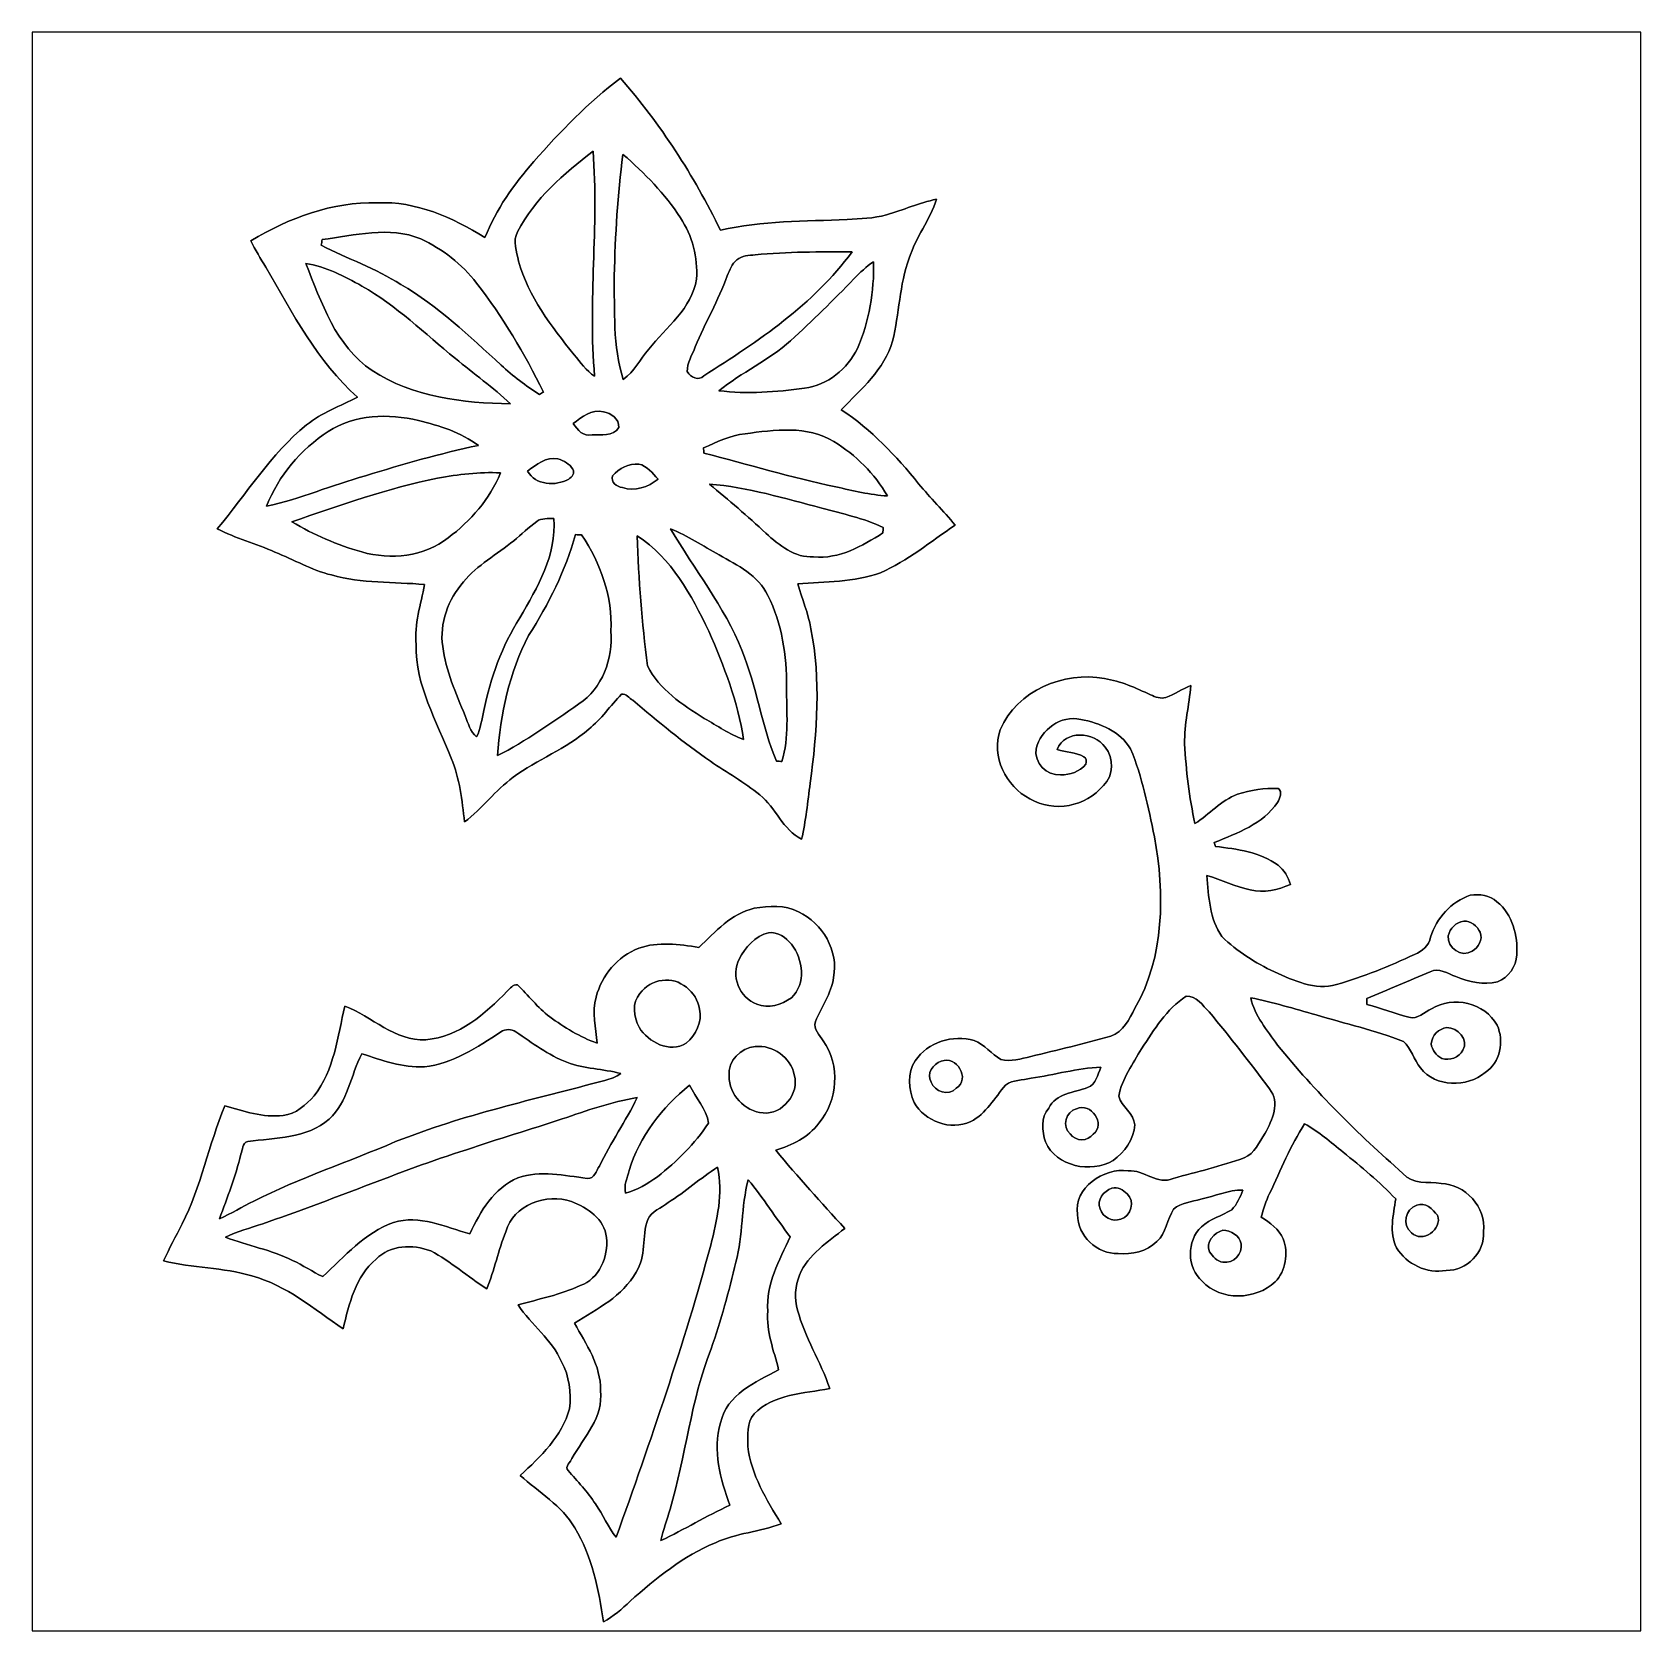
# Model space of a CAD drawing. Header units: centimetres. Extents: x -16.8 to 16.8, y -16.7 to 16.7.
import ezdxf

# ---------------------------------------------------------------- set-up
doc = ezdxf.new("R2010")
doc.units = ezdxf.units.CM
doc.header["$MEASUREMENT"] = 0
doc.layers.add('Layer 1', color=7, linetype='Continuous')

msp = doc.modelspace()

# ---------------------------------------------------------------- linework, layer by layer
at = {"layer": 'Layer 1', "color": 7}
for points, knots in [([(-16.77458, 16.66875), (-16.77458, 16.66875), (16.77458, 16.66875), (16.77458, 16.66875), (16.77458, 16.66875), (16.77458, 16.66875), (16.77458, -16.66875), (16.77458, -16.66875), (16.77458, -16.66875), (16.77458, -16.66875), (-16.77458, -16.66875), (-16.77458, -16.66875), (-16.77458, -16.66875), (-16.77458, -16.66875), (-16.77458, 16.66875), (-16.77458, 16.66875), (-16.77458, 16.66875), (-16.77458, 16.66875), (-16.77458, 16.66875), (-16.77458, 16.66875)], [0, 0, 0, 0, 0.16666667, 0.16666667, 0.16666667, 0.16666667, 0.33333333, 0.33333333, 0.33333333, 0.33333333, 0.5, 0.5, 0.5, 0.5, 0.66666667, 0.66666667, 0.66666667, 0.66666667, 1, 1, 1, 1]), ([(-6.31543, 13.97), (-6.72536, 13.49234), (-7.10283, 12.97517), (-7.33249, 12.38462), (-7.33249, 12.38462), (-8.00453, 12.80266), (-8.76829, 13.15085), (-9.57792, 13.10852), (-9.57792, 13.10852), (-10.51454, 13.13286), (-11.42259, 12.79913), (-12.21211, 12.31653), (-12.21211, 12.31653), (-12.12427, 12.12532), (-12.00679, 11.94999), (-11.90378, 11.76726), (-11.90378, 11.76726), (-11.34322, 10.81405), (-10.82746, 9.80193), (-9.99031, 9.05581), (-9.99031, 9.05581), (-10.34874, 8.87236), (-10.73785, 8.7376), (-11.05323, 8.47831), (-11.05323, 8.47831), (-11.7983, 7.87153), (-12.30171, 7.03933), (-12.91519, 6.31119), (-12.91519, 6.31119), (-12.52961, 6.11434), (-12.10663, 6.00463), (-11.71258, 5.82577), (-11.71258, 5.82577), (-11.31746, 5.66879), (-10.94599, 5.45006), (-10.52971, 5.34952), (-10.52971, 5.34952), (-9.89965, 5.16502), (-9.23749, 5.20982), (-8.59084, 5.1502), (-8.59084, 5.1502), (-8.66493, 4.73498), (-8.81274, 4.32611), (-8.76723, 3.89749), (-8.76723, 3.89749), (-8.78558, 3.04341), (-8.33649, 2.29482), (-8.03346, 1.52718), (-8.03346, 1.52718), (-7.86024, 1.10455), (-7.80697, 0.64946), (-7.75653, 0.19967), (-7.75653, 0.19967), (-7.38999, 0.47801), (-7.11482, 0.85901), (-6.74264, 1.13171), (-6.74264, 1.13171), (-6.24029, 1.50072), (-5.64056, 1.72191), (-5.16714, 2.13289), (-5.16714, 2.13289), (-4.90573, 2.34421), (-4.71346, 2.62326), (-4.4831, 2.86385), (-4.4831, 2.86385), (-4.38609, 2.88996), (-4.32259, 2.77213), (-4.24886, 2.73756), (-4.24886, 2.73756), (-3.72604, 2.29164), (-3.19299, 1.85632), (-2.62819, 1.46403), (-2.62819, 1.46403), (-2.28847, 1.22661), (-1.92017, 1.02835), (-1.59914, 0.76412), (-1.59914, 0.76412), (-1.26894, 0.49177), (-1.11901, 0.03986), (-0.72672, -0.16193), (-0.72672, -0.16193), (-0.63818, 0.2226), (-0.60325, 0.61595), (-0.54822, 1.00577), (-0.54822, 1.00577), (-0.40711, 2.07257), (-0.31962, 3.16618), (-0.53375, 4.22945), (-0.53375, 4.22945), (-0.58914, 4.55154), (-0.72108, 4.85246), (-0.80751, 5.16608), (-0.80751, 5.16608), (-0.23107, 5.21511), (0.36477, 5.18971), (0.9144, 5.39609), (0.9144, 5.39609), (1.48343, 5.64268), (1.96427, 6.04485), (2.47474, 6.38951), (2.47474, 6.38951), (2.23379, 6.68867), (1.95651, 6.95501), (1.71344, 7.25205), (1.71344, 7.25205), (1.24001, 7.82884), (0.72778, 8.38341), (0.10019, 8.79581), (0.10019, 8.79581), (0.50906, 9.22373), (1.00154, 9.63366), (1.16769, 10.22526), (1.16769, 10.22526), (1.31163, 10.79571), (1.30669, 11.3979), (1.51871, 11.95317), (1.51871, 11.95317), (1.65029, 12.38956), (1.95157, 12.75115), (2.08421, 13.18577), (2.08421, 13.18577), (1.72614, 13.1131), (1.391, 12.96), (1.0414, 12.8584), (1.0414, 12.8584), (0.77541, 12.78608), (0.49777, 12.77726), (0.22472, 12.76103), (0.22472, 12.76103), (-0.65864, 12.72469), (-1.55328, 12.73704), (-2.4197, 12.53878), (-2.4197, 12.53878), (-2.97815, 13.6779), (-3.66677, 14.75528), (-4.50603, 15.70884), (-4.50603, 15.70884), (-5.17666, 15.20578), (-5.75945, 14.59512), (-6.31543, 13.97), (-6.31543, 13.97), (-6.31543, 13.97), (-6.31543, 13.97), (-6.31543, 13.97)], [0, 0, 0, 0, 0.02702703, 0.02702703, 0.02702703, 0.02702703, 0.05405405, 0.05405405, 0.05405405, 0.05405405, 0.08108108, 0.08108108, 0.08108108, 0.08108108, 0.10810811, 0.10810811, 0.10810811, 0.10810811, 0.13513514, 0.13513514, 0.13513514, 0.13513514, 0.16216216, 0.16216216, 0.16216216, 0.16216216, 0.18918919, 0.18918919, 0.18918919, 0.18918919, 0.21621622, 0.21621622, 0.21621622, 0.21621622, 0.24324324, 0.24324324, 0.24324324, 0.24324324, 0.27027027, 0.27027027, 0.27027027, 0.27027027, 0.2972973, 0.2972973, 0.2972973, 0.2972973, 0.32432432, 0.32432432, 0.32432432, 0.32432432, 0.35135135, 0.35135135, 0.35135135, 0.35135135, 0.37837838, 0.37837838, 0.37837838, 0.37837838, 0.40540541, 0.40540541, 0.40540541, 0.40540541, 0.43243243, 0.43243243, 0.43243243, 0.43243243, 0.45945946, 0.45945946, 0.45945946, 0.45945946, 0.48648649, 0.48648649, 0.48648649, 0.48648649, 0.51351351, 0.51351351, 0.51351351, 0.51351351, 0.54054054, 0.54054054, 0.54054054, 0.54054054, 0.56756757, 0.56756757, 0.56756757, 0.56756757, 0.59459459, 0.59459459, 0.59459459, 0.59459459, 0.62162162, 0.62162162, 0.62162162, 0.62162162, 0.64864865, 0.64864865, 0.64864865, 0.64864865, 0.67567568, 0.67567568, 0.67567568, 0.67567568, 0.7027027, 0.7027027, 0.7027027, 0.7027027, 0.72972973, 0.72972973, 0.72972973, 0.72972973, 0.75675676, 0.75675676, 0.75675676, 0.75675676, 0.78378378, 0.78378378, 0.78378378, 0.78378378, 0.81081081, 0.81081081, 0.81081081, 0.81081081, 0.83783784, 0.83783784, 0.83783784, 0.83783784, 0.86486486, 0.86486486, 0.86486486, 0.86486486, 0.89189189, 0.89189189, 0.89189189, 0.89189189, 0.91891892, 0.91891892, 0.91891892, 0.91891892, 0.94594595, 0.94594595, 0.94594595, 0.94594595, 1, 1, 1, 1]), ([(-6.64986, 12.50527), (-6.29567, 13.19953), (-5.68254, 13.71671), (-5.07647, 14.1859), (-5.07647, 14.1859), (-4.95476, 12.62415), (-5.18336, 11.05606), (-5.04472, 9.49396), (-5.04472, 9.49396), (-5.22005, 9.60896), (-5.34282, 9.78253), (-5.4737, 9.94198), (-5.4737, 9.94198), (-5.94219, 10.53536), (-6.42867, 11.14989), (-6.62905, 11.89355), (-6.62905, 11.89355), (-6.67173, 12.09181), (-6.76275, 12.31336), (-6.64986, 12.50527)], [0, 0, 0, 0, 0.16666667, 0.16666667, 0.16666667, 0.16666667, 0.33333333, 0.33333333, 0.33333333, 0.33333333, 0.5, 0.5, 0.5, 0.5, 0.66666667, 0.66666667, 0.66666667, 0.66666667, 1, 1, 1, 1]), ([(-4.45311, 14.11817), (-4.00262, 13.73046), (-3.57681, 13.29866), (-3.25332, 12.79737), (-3.25332, 12.79737), (-3.00743, 12.42342), (-2.8896, 11.96763), (-2.91712, 11.52137), (-2.91712, 11.52137), (-3.01308, 10.90224), (-3.55283, 10.51983), (-3.91724, 10.05664), (-3.91724, 10.05664), (-4.09716, 9.85026), (-4.21569, 9.58427), (-4.44818, 9.42869), (-4.44818, 9.42869), (-4.67113, 10.12507), (-4.62245, 10.86838), (-4.63762, 11.5891), (-4.63762, 11.5891), (-4.60904, 12.43365), (-4.57235, 13.28102), (-4.45311, 14.11817)], [0, 0, 0, 0, 0.14285714, 0.14285714, 0.14285714, 0.14285714, 0.28571429, 0.28571429, 0.28571429, 0.28571429, 0.42857143, 0.42857143, 0.42857143, 0.42857143, 0.57142857, 0.57142857, 0.57142857, 0.57142857, 0.71428571, 0.71428571, 0.71428571, 0.71428571, 1, 1, 1, 1]), ([(-10.72656, 12.34475), (-10.04958, 12.42766), (-9.33027, 12.63015), (-8.66951, 12.35851), (-8.66951, 12.35851), (-8.22043, 12.14402), (-7.80979, 11.83569), (-7.50711, 11.43776), (-7.50711, 11.43776), (-6.96348, 10.7315), (-6.50381, 9.96315), (-6.11117, 9.16376), (-6.11117, 9.16376), (-6.13198, 9.15106), (-6.17361, 9.12601), (-6.19407, 9.11366), (-6.19407, 9.11366), (-6.47806, 9.29464), (-6.74864, 9.49678), (-6.99453, 9.72714), (-6.99453, 9.72714), (-7.65422, 10.3318), (-8.31109, 10.9534), (-9.0872, 11.40954), (-9.0872, 11.40954), (-9.60967, 11.7408), (-10.1981, 11.94223), (-10.74491, 12.22728), (-10.74491, 12.22728), (-10.73891, 12.26644), (-10.73256, 12.30559), (-10.72656, 12.34475)], [0, 0, 0, 0, 0.11111111, 0.11111111, 0.11111111, 0.11111111, 0.22222222, 0.22222222, 0.22222222, 0.22222222, 0.33333333, 0.33333333, 0.33333333, 0.33333333, 0.44444444, 0.44444444, 0.44444444, 0.44444444, 0.55555556, 0.55555556, 0.55555556, 0.55555556, 0.66666667, 0.66666667, 0.66666667, 0.66666667, 0.77777778, 0.77777778, 0.77777778, 0.77777778, 1, 1, 1, 1]), ([(-1.6958, 12.02831), (-1.02447, 12.08652), (-0.3496, 12.09322), (0.32385, 12.08758), (0.32385, 12.08758), (-0.47696, 10.98797), (-1.63513, 10.22315), (-2.76719, 9.50383), (-2.76719, 9.50383), (-2.88149, 9.38706), (-3.04236, 9.47173), (-3.11115, 9.58956), (-3.11115, 9.58956), (-3.1182, 9.77477), (-3.00849, 9.93987), (-2.94605, 10.10779), (-2.94605, 10.10779), (-2.73685, 10.60732), (-2.46415, 11.07863), (-2.27718, 11.58804), (-2.27718, 11.58804), (-2.2285, 11.70764), (-2.18087, 11.83711), (-2.07821, 11.92177), (-2.07821, 11.92177), (-1.97238, 12.01067), (-1.82668, 12.00961), (-1.6958, 12.02831)], [0, 0, 0, 0, 0.125, 0.125, 0.125, 0.125, 0.25, 0.25, 0.25, 0.25, 0.375, 0.375, 0.375, 0.375, 0.5, 0.5, 0.5, 0.5, 0.625, 0.625, 0.625, 0.625, 0.75, 0.75, 0.75, 0.75, 1, 1, 1, 1]), ([(-11.06734, 11.84734), (-10.64683, 11.77925), (-10.26442, 11.57852), (-9.89612, 11.37497), (-9.89612, 11.37497), (-9.17787, 10.96645), (-8.58908, 10.38013), (-7.94808, 9.86719), (-7.94808, 9.86719), (-7.57132, 9.54405), (-7.15892, 9.26324), (-6.79909, 8.91999), (-6.79909, 8.91999), (-7.78757, 8.93586), (-8.83991, 9.05404), (-9.6841, 9.61319), (-9.6841, 9.61319), (-10.44822, 10.12437), (-10.74244, 11.03454), (-11.06734, 11.84734)], [0, 0, 0, 0, 0.16666667, 0.16666667, 0.16666667, 0.16666667, 0.33333333, 0.33333333, 0.33333333, 0.33333333, 0.5, 0.5, 0.5, 0.5, 0.66666667, 0.66666667, 0.66666667, 0.66666667, 1, 1, 1, 1]), ([(0.36266, 11.52596), (0.49283, 11.6519), (0.62124, 11.78278), (0.77364, 11.88261), (0.77364, 11.88261), (0.7874, 11.2649), (0.67945, 10.6426), (0.43886, 10.07251), (0.43886, 10.07251), (0.22895, 9.64918), (-0.18838, 9.30063), (-0.66746, 9.24701), (-0.66746, 9.24701), (-1.25765, 9.16305), (-1.85914, 9.11684), (-2.45322, 9.19198), (-2.45322, 9.19198), (-1.97767, 9.57157), (-1.41252, 9.82662), (-0.95603, 10.23479), (-0.95603, 10.23479), (-0.5013, 10.64895), (-0.0635, 11.08216), (0.36266, 11.52596)], [0, 0, 0, 0, 0.14285714, 0.14285714, 0.14285714, 0.14285714, 0.28571429, 0.28571429, 0.28571429, 0.28571429, 0.42857143, 0.42857143, 0.42857143, 0.42857143, 0.57142857, 0.57142857, 0.57142857, 0.57142857, 0.71428571, 0.71428571, 0.71428571, 0.71428571, 1, 1, 1, 1]), ([(-5.49063, 8.50724), (-5.31142, 8.64552), (-5.10787, 8.8071), (-4.86234, 8.75489), (-4.86234, 8.75489), (-4.70853, 8.7249), (-4.52014, 8.60178), (-4.54201, 8.42539), (-4.54201, 8.42539), (-4.65631, 8.23983), (-4.91419, 8.27546), (-5.09693, 8.27052), (-5.09693, 8.27052), (-5.28144, 8.22784), (-5.40209, 8.37671), (-5.49063, 8.50724)], [0, 0, 0, 0, 0.2, 0.2, 0.2, 0.2, 0.4, 0.4, 0.4, 0.4, 0.6, 0.6, 0.6, 0.6, 1, 1, 1, 1]), ([(-10.59886, 8.34037), (-10.04852, 8.70479), (-9.34367, 8.71926), (-8.7189, 8.57074), (-8.7189, 8.57074), (-8.28111, 8.46279), (-7.83484, 8.32556), (-7.46901, 8.05145), (-7.46901, 8.05145), (-8.26488, 7.88211), (-9.04769, 7.66092), (-9.8238, 7.41856), (-9.8238, 7.41856), (-10.51666, 7.22277), (-11.1827, 6.93773), (-11.88685, 6.78215), (-11.88685, 6.78215), (-11.6332, 7.41786), (-11.17706, 7.97384), (-10.59886, 8.34037)], [0, 0, 0, 0, 0.16666667, 0.16666667, 0.16666667, 0.16666667, 0.33333333, 0.33333333, 0.33333333, 0.33333333, 0.5, 0.5, 0.5, 0.5, 0.66666667, 0.66666667, 0.66666667, 0.66666667, 1, 1, 1, 1]), ([(-1.90747, 8.29416), (-1.29505, 8.37565), (-0.60889, 8.47407), (-0.05327, 8.13047), (-0.05327, 8.13047), (0.40252, 7.85319), (0.79163, 7.45772), (1.06327, 6.99841), (1.06327, 6.99841), (0.6985, 7.01887), (0.34325, 7.11059), (-0.0127, 7.18502), (-0.0127, 7.18502), (-0.93909, 7.3847), (-1.84856, 7.65422), (-2.76578, 7.89058), (-2.76578, 7.89058), (-2.76754, 7.91739), (-2.77178, 7.97066), (-2.77354, 7.99747), (-2.77354, 7.99747), (-2.49555, 8.12306), (-2.21474, 8.25923), (-1.90747, 8.29416)], [0, 0, 0, 0, 0.14285714, 0.14285714, 0.14285714, 0.14285714, 0.28571429, 0.28571429, 0.28571429, 0.28571429, 0.42857143, 0.42857143, 0.42857143, 0.42857143, 0.57142857, 0.57142857, 0.57142857, 0.57142857, 0.71428571, 0.71428571, 0.71428571, 0.71428571, 1, 1, 1, 1]), ([(-6.44313, 7.51664), (-6.25757, 7.64822), (-6.05684, 7.81967), (-5.80884, 7.77452), (-5.80884, 7.77452), (-5.69031, 7.73077), (-5.56401, 7.66727), (-5.49804, 7.55368), (-5.49804, 7.55368), (-5.4543, 7.47395), (-5.51568, 7.38928), (-5.58341, 7.34836), (-5.58341, 7.34836), (-5.85611, 7.19702), (-6.27909, 7.21713), (-6.44313, 7.51664)], [0, 0, 0, 0, 0.2, 0.2, 0.2, 0.2, 0.4, 0.4, 0.4, 0.4, 0.6, 0.6, 0.6, 0.6, 1, 1, 1, 1]), ([(-8.31956, 7.36706), (-7.88811, 7.44643), (-7.4489, 7.50358), (-7.00934, 7.47677), (-7.00934, 7.47677), (-7.22842, 6.9342), (-7.63341, 6.47171), (-8.09872, 6.12352), (-8.09872, 6.12352), (-8.60002, 5.72347), (-9.29781, 5.66349), (-9.90177, 5.82859), (-9.90177, 5.82859), (-10.41012, 5.97641), (-10.9033, 6.18702), (-11.35803, 6.45866), (-11.35803, 6.45866), (-10.35791, 6.79873), (-9.35743, 7.15751), (-8.31956, 7.36706)], [0, 0, 0, 0, 0.16666667, 0.16666667, 0.16666667, 0.16666667, 0.33333333, 0.33333333, 0.33333333, 0.33333333, 0.5, 0.5, 0.5, 0.5, 0.66666667, 0.66666667, 0.66666667, 0.66666667, 1, 1, 1, 1]), ([(-4.67184, 7.41715), (-4.53672, 7.57308), (-4.33141, 7.68068), (-4.1215, 7.66163), (-4.1215, 7.66163), (-3.94617, 7.6267), (-3.83858, 7.46795), (-3.72075, 7.3473), (-3.72075, 7.3473), (-3.92748, 7.18502), (-4.2037, 7.07707), (-4.46334, 7.17656), (-4.46334, 7.17656), (-4.58717, 7.1815), (-4.71029, 7.28839), (-4.67184, 7.41715)], [0, 0, 0, 0, 0.2, 0.2, 0.2, 0.2, 0.4, 0.4, 0.4, 0.4, 0.6, 0.6, 0.6, 0.6, 1, 1, 1, 1]), ([(-2.65007, 7.24323), (-1.84961, 7.18467), (-1.07879, 6.9409), (-0.3048, 6.74582), (-0.3048, 6.74582), (0.12382, 6.62023), (0.56903, 6.53838), (0.9719, 6.33765), (0.9719, 6.33765), (0.9712, 6.30943), (0.96979, 6.25369), (0.96908, 6.22547), (0.96908, 6.22547), (0.53022, 5.96018), (0.06244, 5.67126), (-0.4766, 5.72982), (-0.4766, 5.72982), (-0.87171, 5.69948), (-1.19698, 5.97218), (-1.47144, 6.21877), (-1.47144, 6.21877), (-1.85032, 6.57613), (-2.25143, 6.90845), (-2.65007, 7.24323)], [0, 0, 0, 0, 0.14285714, 0.14285714, 0.14285714, 0.14285714, 0.28571429, 0.28571429, 0.28571429, 0.28571429, 0.42857143, 0.42857143, 0.42857143, 0.42857143, 0.57142857, 0.57142857, 0.57142857, 0.57142857, 0.71428571, 0.71428571, 0.71428571, 0.71428571, 1, 1, 1, 1]), ([(-6.25193, 6.46571), (-6.15244, 6.54332), (-6.01557, 6.51616), (-5.89739, 6.53027), (-5.89739, 6.53027), (-5.8293, 5.7718), (-6.23605, 5.08529), (-6.60682, 4.4577), (-6.60682, 4.4577), (-6.97336, 3.86574), (-7.22066, 3.20428), (-7.35259, 2.52166), (-7.35259, 2.52166), (-7.39951, 2.33786), (-7.41892, 2.14313), (-7.50641, 1.97238), (-7.50641, 1.97238), (-7.64117, 2.08351), (-7.68068, 2.26166), (-7.74629, 2.41547), (-7.74629, 2.41547), (-7.93574, 2.88361), (-8.14811, 3.35139), (-8.21302, 3.85763), (-8.21302, 3.85763), (-8.28463, 4.34199), (-8.09872, 4.84152), (-7.77946, 5.20418), (-7.77946, 5.20418), (-7.49265, 5.56013), (-7.08131, 5.77674), (-6.73171, 6.06213), (-6.73171, 6.06213), (-6.57084, 6.19513), (-6.4195, 6.34083), (-6.25193, 6.46571)], [0, 0, 0, 0, 0.1, 0.1, 0.1, 0.1, 0.2, 0.2, 0.2, 0.2, 0.3, 0.3, 0.3, 0.3, 0.4, 0.4, 0.4, 0.4, 0.5, 0.5, 0.5, 0.5, 0.6, 0.6, 0.6, 0.6, 0.7, 0.7, 0.7, 0.7, 0.8, 0.8, 0.8, 0.8, 1, 1, 1, 1]), ([(-5.44054, 6.19054), (-5.39891, 6.18984), (-5.35693, 6.18843), (-5.31495, 6.18737), (-5.31495, 6.18737), (-4.92513, 5.5947), (-4.66901, 4.89832), (-4.70359, 4.18042), (-4.70359, 4.18042), (-4.66125, 3.6068), (-4.87821, 2.98309), (-5.37563, 2.65889), (-5.37563, 2.65889), (-5.9242, 2.27577), (-6.47453, 1.88383), (-7.07319, 1.58186), (-7.07319, 1.58186), (-7.00476, 2.44475), (-6.8259, 3.31893), (-6.4202, 4.09011), (-6.4202, 4.09011), (-6.00216, 4.74274), (-5.65644, 5.44442), (-5.44054, 6.19054)], [0, 0, 0, 0, 0.14285714, 0.14285714, 0.14285714, 0.14285714, 0.28571429, 0.28571429, 0.28571429, 0.28571429, 0.42857143, 0.42857143, 0.42857143, 0.42857143, 0.57142857, 0.57142857, 0.57142857, 0.57142857, 0.71428571, 0.71428571, 0.71428571, 0.71428571, 1, 1, 1, 1]), ([(-4.15572, 6.16444), (-3.43923, 5.70477), (-3.02613, 4.92407), (-2.66524, 4.17971), (-2.66524, 4.17971), (-2.34386, 3.45475), (-2.05811, 2.70404), (-1.9364, 1.91699), (-1.9364, 1.91699), (-2.2292, 2.02494), (-2.48779, 2.20451), (-2.75661, 2.35903), (-2.75661, 2.35903), (-3.21204, 2.64442), (-3.69923, 2.95839), (-3.94441, 3.45616), (-3.94441, 3.45616), (-4.05342, 4.35434), (-4.12715, 5.25992), (-4.15572, 6.16444)], [0, 0, 0, 0, 0.16666667, 0.16666667, 0.16666667, 0.16666667, 0.33333333, 0.33333333, 0.33333333, 0.33333333, 0.5, 0.5, 0.5, 0.5, 0.66666667, 0.66666667, 0.66666667, 0.66666667, 1, 1, 1, 1]), ([(-3.45934, 6.31261), (-3.1055, 6.16691), (-2.78589, 5.95171), (-2.44969, 5.77144), (-2.44969, 5.77144), (-2.06516, 5.55202), (-1.63336, 5.33964), (-1.42981, 4.92125), (-1.42981, 4.92125), (-1.1303, 4.33599), (-1.04352, 3.66712), (-1.03964, 3.0166), (-1.03964, 3.0166), (-1.04634, 2.49837), (-0.98143, 1.96532), (-1.13736, 1.46156), (-1.13736, 1.46156), (-1.16664, 1.46262), (-1.22484, 1.46473), (-1.25413, 1.46579), (-1.25413, 1.46579), (-1.55998, 2.2165), (-1.66899, 3.02824), (-1.97238, 3.77931), (-1.97238, 3.77931), (-2.33927, 4.69371), (-2.96898, 5.467), (-3.45934, 6.31261)], [0, 0, 0, 0, 0.125, 0.125, 0.125, 0.125, 0.25, 0.25, 0.25, 0.25, 0.375, 0.375, 0.375, 0.375, 0.5, 0.5, 0.5, 0.5, 0.625, 0.625, 0.625, 0.625, 0.75, 0.75, 0.75, 0.75, 1, 1, 1, 1]), ([(3.41454, 2.12337), (3.22474, 1.56492), (3.52531, 0.94333), (4.03437, 0.68121), (4.03437, 0.68121), (4.52473, 0.38735), (5.20559, 0.51964), (5.56648, 0.96026), (5.56648, 0.96026), (5.78767, 1.1624), (5.78344, 1.53247), (5.60599, 1.76001), (5.60599, 1.76001), (5.37069, 2.08033), (4.76215, 2.12372), (4.60304, 1.71274), (4.60304, 1.71274), (4.78331, 1.64359), (4.98898, 1.65312), (5.15937, 1.56034), (5.15937, 1.56034), (5.22323, 1.53317), (5.20382, 1.45627), (5.20065, 1.40088), (5.20065, 1.40088), (5.06836, 1.25271), (4.87186, 1.1744), (4.67395, 1.18498), (4.67395, 1.18498), (4.38644, 1.14794), (4.11339, 1.44074), (4.16489, 1.72367), (4.16489, 1.72367), (4.26156, 2.12125), (4.67501, 2.43487), (5.09235, 2.33751), (5.09235, 2.33751), (5.48746, 2.26413), (5.92208, 2.08633), (6.13339, 1.72332), (6.13339, 1.72332), (6.3754, 1.137), (6.50134, 0.51047), (6.63187, -0.1083), (6.63187, -0.1083), (6.84459, -1.29646), (6.84212, -2.60985), (6.22512, -3.68512), (6.22512, -3.68512), (6.102, -3.91442), (5.98346, -4.1716), (5.71959, -4.26896), (5.71959, -4.26896), (5.16925, -4.42701), (4.60975, -4.55189), (4.05483, -4.693), (4.05483, -4.693), (3.84916, -4.73781), (3.63926, -4.81189), (3.42759, -4.75403), (3.42759, -4.75403), (3.23321, -4.63691), (3.08786, -4.44006), (2.87161, -4.35998), (2.87161, -4.35998), (2.43064, -4.23474), (1.89653, -4.38573), (1.64253, -4.78155), (1.64253, -4.78155), (1.46191, -5.03308), (1.50883, -5.37951), (1.61749, -5.65044), (1.61749, -5.65044), (1.84503, -6.04485), (2.37843, -6.24628), (2.8007, -6.04979), (2.8007, -6.04979), (3.11891, -5.88433), (3.30059, -5.55307), (3.52531, -5.28814), (3.52531, -5.28814), (3.67383, -5.17102), (3.88338, -5.19148), (4.05871, -5.14456), (4.05871, -5.14456), (4.54413, -5.0733), (5.02144, -4.93748), (5.51321, -4.91525), (5.51321, -4.91525), (5.44407, -5.06659), (5.41479, -5.27544), (5.23769, -5.33788), (5.23769, -5.33788), (4.95335, -5.4483), (4.57835, -5.46171), (4.4263, -5.76721), (4.4263, -5.76721), (4.25803, -5.963), (4.28519, -6.24558), (4.35645, -6.47418), (4.35645, -6.47418), (4.59317, -6.98853), (5.30049, -7.13211), (5.76827, -6.86153), (5.76827, -6.86153), (6.00287, -6.6862), (6.20607, -6.42267), (6.21841, -6.11999), (6.21841, -6.11999), (6.21065, -5.87446), (5.94148, -5.74499), (5.88539, -5.52097), (5.88539, -5.52097), (5.95277, -5.1562), (6.17926, -4.84293), (6.36305, -4.52896), (6.36305, -4.52896), (6.62693, -4.13244), (6.88093, -3.7017), (7.29015, -3.4357), (7.29015, -3.4357), (7.51205, -3.423), (7.63623, -3.62797), (7.77205, -3.76379), (7.77205, -3.76379), (8.21055, -4.28166), (8.62189, -4.82283), (9.02829, -5.36646), (9.02829, -5.36646), (9.265, -5.64586), (9.08438, -6.02015), (8.93833, -6.29426), (8.93833, -6.29426), (8.81521, -6.47453), (8.72067, -6.71654), (8.50477, -6.80544), (8.50477, -6.80544), (8.0204, -6.97936), (7.51769, -7.09683), (7.02275, -7.23477), (7.02275, -7.23477), (6.69008, -7.3847), (6.41632, -7.04885), (6.08506, -7.07425), (6.08506, -7.07425), (5.57142, -7.00793), (4.93924, -7.42597), (5.02814, -7.98971), (5.02814, -7.98971), (5.02214, -8.42751), (5.43948, -8.81944), (5.87481, -8.79934), (5.87481, -8.79934), (6.16268, -8.82721), (6.47206, -8.76265), (6.68055, -8.54992), (6.68055, -8.54992), (6.88093, -8.37565), (6.88975, -8.08673), (7.03086, -7.87682), (7.03086, -7.87682), (7.18326, -7.7343), (7.41327, -7.73042), (7.60024, -7.66374), (7.60024, -7.66374), (7.89129, -7.60412), (8.17386, -7.47148), (8.47619, -7.47959), (8.47619, -7.47959), (8.42045, -7.626), (8.35201, -7.77275), (8.24371, -7.88741), (8.24371, -7.88741), (8.03628, -8.01194), (7.7918, -8.07861), (7.60977, -8.24477), (7.60977, -8.24477), (7.29721, -8.53581), (7.30673, -9.09814), (7.6267, -9.37754), (7.6267, -9.37754), (8.0137, -9.79699), (8.74113, -9.77159), (9.14717, -9.39377), (9.14717, -9.39377), (9.37401, -9.15776), (9.42411, -8.79898), (9.31827, -8.49665), (9.31827, -8.49665), (9.23008, -8.29169), (9.03711, -8.16328), (8.86001, -8.04157), (8.86001, -8.04157), (8.89564, -7.86977), (8.9602, -7.70643), (9.03287, -7.54768), (9.03287, -7.54768), (9.26747, -7.05979), (9.46573, -6.55144), (9.76348, -6.09635), (9.76348, -6.09635), (10.05558, -6.25581), (10.30499, -6.48088), (10.5664, -6.68514), (10.5664, -6.68514), (10.94387, -6.99664), (11.32769, -7.30391), (11.66213, -7.66339), (11.66213, -7.66339), (11.61662, -7.99394), (11.52031, -8.36542), (11.6773, -8.6801), (11.6773, -8.6801), (11.89037, -9.02229), (12.31336, -9.22902), (12.71693, -9.15317), (12.71693, -9.15317), (13.14309, -9.16799), (13.52656, -8.76794), (13.49587, -8.34284), (13.49587, -8.34284), (13.55231, -7.83555), (13.10957, -7.35365), (12.60828, -7.33848), (12.60828, -7.33848), (12.33699, -7.29227), (12.01102, -7.37623), (11.81312, -7.13034), (11.81312, -7.13034), (10.87473, -6.30802), (9.98291, -5.42607), (9.20044, -4.45241), (9.20044, -4.45241), (8.98172, -4.14584), (8.72243, -3.84387), (8.63812, -3.4671), (8.63812, -3.4671), (9.10096, -3.55424), (9.54899, -3.7024), (10.00337, -3.82341), (10.00337, -3.82341), (10.60944, -4.00861), (11.23174, -4.14584), (11.82229, -4.37833), (11.82229, -4.37833), (11.99162, -4.52684), (12.04277, -4.75791), (12.17895, -4.93077), (12.17895, -4.93077), (12.49045, -5.33823), (13.1505, -5.3407), (13.52903, -5.02673), (13.52903, -5.02673), (13.84512, -4.81894), (13.92943, -4.37162), (13.77738, -4.0386), (13.77738, -4.0386), (13.52056, -3.56976), (12.86051, -3.41983), (12.41178, -3.69711), (12.41178, -3.69711), (12.26009, -3.76343), (12.11651, -3.92606), (11.93659, -3.87315), (11.93659, -3.87315), (11.64237, -3.79307), (11.35592, -3.68723), (11.06276, -3.60504), (11.06276, -3.60504), (11.06241, -3.56411), (11.06276, -3.52319), (11.06346, -3.48298), (11.06346, -3.48298), (11.50302, -3.29988), (11.94082, -3.11185), (12.37827, -2.92382), (12.37827, -2.92382), (12.56383, -2.82857), (12.74621, -2.9658), (12.91837, -3.02542), (12.91837, -3.02542), (13.18966, -3.14537), (13.49481, -3.19828), (13.78761, -3.13373), (13.78761, -3.13373), (14.0148, -3.04729), (14.17391, -2.81658), (14.18555, -2.57457), (14.18555, -2.57457), (14.21165, -2.17241), (14.10582, -1.72614), (13.7735, -1.4672), (13.7735, -1.4672), (13.62886, -1.31939), (13.4112, -1.30493), (13.21858, -1.3275), (13.21858, -1.3275), (12.82136, -1.46438), (12.51514, -1.80375), (12.39061, -2.20133), (12.39061, -2.20133), (12.36063, -2.38478), (12.21528, -2.49626), (12.05512, -2.56364), (12.05512, -2.56364), (11.52772, -2.81058), (10.98515, -3.03142), (10.42494, -3.19123), (10.42494, -3.19123), (9.97761, -3.32423), (9.53594, -3.10268), (9.13271, -2.92982), (9.13271, -2.92982), (8.73725, -2.73579), (8.35096, -2.50508), (8.0391, -2.19181), (8.0391, -2.19181), (7.77487, -1.82563), (7.76182, -1.35079), (7.72513, -0.91722), (7.72513, -0.91722), (8.02816, -1.01247), (8.31674, -1.1497), (8.62965, -1.21391), (8.62965, -1.21391), (8.91152, -1.29011), (9.20679, -1.21567), (9.4682, -1.10314), (9.4682, -1.10314), (9.4167, -0.95215), (9.33979, -0.80151), (9.20926, -0.70414), (9.20926, -0.70414), (8.83426, -0.4258), (8.35342, -0.36759), (7.90328, -0.31044), (7.90328, -0.31044), (7.89764, -0.29034), (7.88564, -0.24977), (7.87964, -0.22966), (7.87964, -0.22966), (8.36224, -0.03351), (8.89423, 0.15593), (9.20009, 0.60643), (9.20009, 0.60643), (9.23854, 0.69039), (9.30734, 0.82726), (9.21491, 0.89606), (9.21491, 0.89606), (8.92634, 0.91193), (8.63882, 0.85831), (8.36366, 0.77646), (8.36366, 0.77646), (8.01723, 0.65546), (7.7791, 0.35631), (7.47642, 0.16369), (7.47642, 0.16369), (7.35683, 0.7112), (7.28874, 1.26929), (7.25981, 1.8288), (7.25981, 1.8288), (7.25311, 2.23732), (7.35154, 2.63701), (7.39246, 3.04165), (7.39246, 3.04165), (7.21254, 2.97286), (7.05097, 2.86314), (6.8707, 2.79647), (6.8707, 2.79647), (6.7624, 2.75555), (6.64986, 2.80811), (6.55002, 2.84833), (6.55002, 2.84833), (6.2424, 2.99508), (5.92702, 3.13796), (5.58729, 3.18911), (5.58729, 3.18911), (4.73922, 3.35104), (3.76731, 2.93758), (3.41454, 2.12337), (3.41454, 2.12337), (3.41454, 2.12337), (3.41454, 2.12337), (3.41454, 2.12337)], [0, 0, 0, 0, 0.01030928, 0.01030928, 0.01030928, 0.01030928, 0.02061856, 0.02061856, 0.02061856, 0.02061856, 0.03092784, 0.03092784, 0.03092784, 0.03092784, 0.04123711, 0.04123711, 0.04123711, 0.04123711, 0.05154639, 0.05154639, 0.05154639, 0.05154639, 0.06185567, 0.06185567, 0.06185567, 0.06185567, 0.07216495, 0.07216495, 0.07216495, 0.07216495, 0.08247423, 0.08247423, 0.08247423, 0.08247423, 0.09278351, 0.09278351, 0.09278351, 0.09278351, 0.10309278, 0.10309278, 0.10309278, 0.10309278, 0.11340206, 0.11340206, 0.11340206, 0.11340206, 0.12371134, 0.12371134, 0.12371134, 0.12371134, 0.13402062, 0.13402062, 0.13402062, 0.13402062, 0.1443299, 0.1443299, 0.1443299, 0.1443299, 0.15463918, 0.15463918, 0.15463918, 0.15463918, 0.16494845, 0.16494845, 0.16494845, 0.16494845, 0.17525773, 0.17525773, 0.17525773, 0.17525773, 0.18556701, 0.18556701, 0.18556701, 0.18556701, 0.19587629, 0.19587629, 0.19587629, 0.19587629, 0.20618557, 0.20618557, 0.20618557, 0.20618557, 0.21649485, 0.21649485, 0.21649485, 0.21649485, 0.22680412, 0.22680412, 0.22680412, 0.22680412, 0.2371134, 0.2371134, 0.2371134, 0.2371134, 0.24742268, 0.24742268, 0.24742268, 0.24742268, 0.25773196, 0.25773196, 0.25773196, 0.25773196, 0.26804124, 0.26804124, 0.26804124, 0.26804124, 0.27835052, 0.27835052, 0.27835052, 0.27835052, 0.28865979, 0.28865979, 0.28865979, 0.28865979, 0.29896907, 0.29896907, 0.29896907, 0.29896907, 0.30927835, 0.30927835, 0.30927835, 0.30927835, 0.31958763, 0.31958763, 0.31958763, 0.31958763, 0.32989691, 0.32989691, 0.32989691, 0.32989691, 0.34020619, 0.34020619, 0.34020619, 0.34020619, 0.35051546, 0.35051546, 0.35051546, 0.35051546, 0.36082474, 0.36082474, 0.36082474, 0.36082474, 0.37113402, 0.37113402, 0.37113402, 0.37113402, 0.3814433, 0.3814433, 0.3814433, 0.3814433, 0.39175258, 0.39175258, 0.39175258, 0.39175258, 0.40206186, 0.40206186, 0.40206186, 0.40206186, 0.41237113, 0.41237113, 0.41237113, 0.41237113, 0.42268041, 0.42268041, 0.42268041, 0.42268041, 0.43298969, 0.43298969, 0.43298969, 0.43298969, 0.44329897, 0.44329897, 0.44329897, 0.44329897, 0.45360825, 0.45360825, 0.45360825, 0.45360825, 0.46391753, 0.46391753, 0.46391753, 0.46391753, 0.4742268, 0.4742268, 0.4742268, 0.4742268, 0.48453608, 0.48453608, 0.48453608, 0.48453608, 0.49484536, 0.49484536, 0.49484536, 0.49484536, 0.50515464, 0.50515464, 0.50515464, 0.50515464, 0.51546392, 0.51546392, 0.51546392, 0.51546392, 0.5257732, 0.5257732, 0.5257732, 0.5257732, 0.53608247, 0.53608247, 0.53608247, 0.53608247, 0.54639175, 0.54639175, 0.54639175, 0.54639175, 0.55670103, 0.55670103, 0.55670103, 0.55670103, 0.56701031, 0.56701031, 0.56701031, 0.56701031, 0.57731959, 0.57731959, 0.57731959, 0.57731959, 0.58762887, 0.58762887, 0.58762887, 0.58762887, 0.59793814, 0.59793814, 0.59793814, 0.59793814, 0.60824742, 0.60824742, 0.60824742, 0.60824742, 0.6185567, 0.6185567, 0.6185567, 0.6185567, 0.62886598, 0.62886598, 0.62886598, 0.62886598, 0.63917526, 0.63917526, 0.63917526, 0.63917526, 0.64948454, 0.64948454, 0.64948454, 0.64948454, 0.65979381, 0.65979381, 0.65979381, 0.65979381, 0.67010309, 0.67010309, 0.67010309, 0.67010309, 0.68041237, 0.68041237, 0.68041237, 0.68041237, 0.69072165, 0.69072165, 0.69072165, 0.69072165, 0.70103093, 0.70103093, 0.70103093, 0.70103093, 0.71134021, 0.71134021, 0.71134021, 0.71134021, 0.72164948, 0.72164948, 0.72164948, 0.72164948, 0.73195876, 0.73195876, 0.73195876, 0.73195876, 0.74226804, 0.74226804, 0.74226804, 0.74226804, 0.75257732, 0.75257732, 0.75257732, 0.75257732, 0.7628866, 0.7628866, 0.7628866, 0.7628866, 0.77319588, 0.77319588, 0.77319588, 0.77319588, 0.78350515, 0.78350515, 0.78350515, 0.78350515, 0.79381443, 0.79381443, 0.79381443, 0.79381443, 0.80412371, 0.80412371, 0.80412371, 0.80412371, 0.81443299, 0.81443299, 0.81443299, 0.81443299, 0.82474227, 0.82474227, 0.82474227, 0.82474227, 0.83505155, 0.83505155, 0.83505155, 0.83505155, 0.84536082, 0.84536082, 0.84536082, 0.84536082, 0.8556701, 0.8556701, 0.8556701, 0.8556701, 0.86597938, 0.86597938, 0.86597938, 0.86597938, 0.87628866, 0.87628866, 0.87628866, 0.87628866, 0.88659794, 0.88659794, 0.88659794, 0.88659794, 0.89690722, 0.89690722, 0.89690722, 0.89690722, 0.90721649, 0.90721649, 0.90721649, 0.90721649, 0.91752577, 0.91752577, 0.91752577, 0.91752577, 0.92783505, 0.92783505, 0.92783505, 0.92783505, 0.93814433, 0.93814433, 0.93814433, 0.93814433, 0.94845361, 0.94845361, 0.94845361, 0.94845361, 0.95876289, 0.95876289, 0.95876289, 0.95876289, 0.96907216, 0.96907216, 0.96907216, 0.96907216, 0.97938144, 0.97938144, 0.97938144, 0.97938144, 1, 1, 1, 1]), ([(-1.71485, -1.60126), (-2.19322, -1.70674), (-2.52942, -2.09409), (-2.86985, -2.41618), (-2.86985, -2.41618), (-3.28366, -2.3495), (-3.71969, -2.29164), (-4.12468, -2.43381), (-4.12468, -2.43381), (-4.56389, -2.60174), (-4.8962, -3.00037), (-5.01368, -3.45158), (-5.01368, -3.45158), (-5.10646, -3.76802), (-5.01086, -4.09363), (-4.99357, -4.41325), (-4.99357, -4.41325), (-5.35164, -4.28907), (-5.67584, -4.08517), (-5.98029, -3.86362), (-5.98029, -3.86362), (-6.2357, -3.67206), (-6.42832, -3.41454), (-6.65586, -3.1944), (-6.65586, -3.1944), (-6.74829, -3.18664), (-6.80579, -3.27307), (-6.86753, -3.3274), (-6.86753, -3.3274), (-7.32402, -3.80824), (-7.87612, -4.27531), (-8.56121, -4.34375), (-8.56121, -4.34375), (-9.21456, -4.37727), (-9.6834, -3.85657), (-10.25525, -3.63926), (-10.25525, -3.63926), (-10.39989, -4.28061), (-10.47785, -4.97628), (-10.89166, -5.51286), (-10.89166, -5.51286), (-11.06593, -5.69948), (-11.27548, -5.89527), (-11.54148, -5.92243), (-11.54148, -5.92243), (-11.95917, -5.97076), (-12.36133, -5.83177), (-12.75715, -5.72311), (-12.75715, -5.72311), (-13.08982, -6.53027), (-13.25139, -7.40163), (-13.64791, -8.18444), (-13.64791, -8.18444), (-13.78021, -8.4395), (-13.91073, -8.69527), (-14.03738, -8.9535), (-14.03738, -8.9535), (-13.43166, -9.10555), (-12.79278, -9.08579), (-12.19165, -9.26641), (-12.19165, -9.26641), (-11.4681, -9.46221), (-10.89695, -9.96244), (-10.28876, -10.37167), (-10.28876, -10.37167), (-10.16882, -9.85202), (-10.02877, -9.27982), (-9.60367, -8.91752), (-9.60367, -8.91752), (-9.30981, -8.61766), (-8.83461, -8.60425), (-8.46314, -8.74748), (-8.46314, -8.74748), (-8.04369, -8.96479), (-7.69267, -9.28687), (-7.29298, -9.53417), (-7.29298, -9.53417), (-7.13281, -9.14717), (-7.05168, -8.73407), (-6.89681, -8.34566), (-6.89681, -8.34566), (-6.74405, -7.78334), (-6.04626, -7.53816), (-5.52803, -7.71737), (-5.52803, -7.71737), (-5.19324, -7.83908), (-4.83835, -8.08355), (-4.79672, -8.46878), (-4.79672, -8.46878), (-4.75862, -8.86178), (-4.94489, -9.33344), (-5.34529, -9.46961), (-5.34529, -9.46961), (-5.75839, -9.65906), (-6.20607, -9.75042), (-6.64139, -9.87072), (-6.64139, -9.87072), (-6.36482, -10.28735), (-5.93796, -10.5918), (-5.73334, -11.05923), (-5.73334, -11.05923), (-5.57142, -11.35662), (-5.52944, -11.70411), (-5.5686, -12.03784), (-5.5686, -12.03784), (-5.72629, -12.61322), (-6.16938, -13.03796), (-6.59624, -13.42778), (-6.59624, -13.42778), (-6.21206, -13.7855), (-5.7217, -14.05043), (-5.45888, -14.52245), (-5.45888, -14.52245), (-5.09693, -15.11371), (-4.96358, -15.80691), (-4.85916, -16.48284), (-4.85916, -16.48284), (-4.65526, -16.36466), (-4.47216, -16.21614), (-4.30389, -16.05174), (-4.30389, -16.05174), (-3.76484, -15.57514), (-3.19687, -15.1063), (-2.52448, -14.83042), (-2.52448, -14.83042), (-2.09021, -14.62969), (-1.59985, -14.60923), (-1.15605, -14.43531), (-1.15605, -14.43531), (-1.45874, -13.93402), (-1.77871, -13.41508), (-1.85138, -12.82241), (-1.85138, -12.82241), (-1.84573, -12.59734), (-1.88313, -12.32711), (-1.71768, -12.14579), (-1.71768, -12.14579), (-1.30986, -11.72633), (-0.67874, -11.72104), (-0.14111, -11.61556), (-0.14111, -11.61556), (-0.32879, -11.0557), (-0.66358, -10.55299), (-0.81068, -9.97867), (-0.81068, -9.97867), (-0.88336, -9.74055), (-0.86289, -9.47843), (-0.77117, -9.24877), (-0.77117, -9.24877), (-0.59196, -8.81662), (-0.17709, -8.55909), (0.17251, -8.27793), (0.17251, -8.27793), (-0.31821, -7.74277), (-0.80363, -7.20266), (-1.26859, -6.64527), (-1.26859, -6.64527), (-0.92851, -6.5405), (-0.58632, -6.3814), (-0.37077, -6.08542), (-0.37077, -6.08542), (0.02822, -5.61799), (0.08502, -4.86974), (-0.27905, -4.36774), (-0.27905, -4.36774), (-0.34678, -4.24109), (-0.49706, -4.12715), (-0.43956, -3.9624), (-0.43956, -3.9624), (-0.31362, -3.65725), (-0.10619, -3.38243), (-0.06244, -3.04624), (-0.06244, -3.04624), (0.0508, -2.49273), (-0.28822, -1.90712), (-0.79481, -1.67816), (-0.79481, -1.67816), (-1.07386, -1.51941), (-1.41111, -1.56139), (-1.71485, -1.60126)], [0, 0, 0, 0, 0.02173913, 0.02173913, 0.02173913, 0.02173913, 0.04347826, 0.04347826, 0.04347826, 0.04347826, 0.06521739, 0.06521739, 0.06521739, 0.06521739, 0.08695652, 0.08695652, 0.08695652, 0.08695652, 0.10869565, 0.10869565, 0.10869565, 0.10869565, 0.13043478, 0.13043478, 0.13043478, 0.13043478, 0.15217391, 0.15217391, 0.15217391, 0.15217391, 0.17391304, 0.17391304, 0.17391304, 0.17391304, 0.19565217, 0.19565217, 0.19565217, 0.19565217, 0.2173913, 0.2173913, 0.2173913, 0.2173913, 0.23913043, 0.23913043, 0.23913043, 0.23913043, 0.26086957, 0.26086957, 0.26086957, 0.26086957, 0.2826087, 0.2826087, 0.2826087, 0.2826087, 0.30434783, 0.30434783, 0.30434783, 0.30434783, 0.32608696, 0.32608696, 0.32608696, 0.32608696, 0.34782609, 0.34782609, 0.34782609, 0.34782609, 0.36956522, 0.36956522, 0.36956522, 0.36956522, 0.39130435, 0.39130435, 0.39130435, 0.39130435, 0.41304348, 0.41304348, 0.41304348, 0.41304348, 0.43478261, 0.43478261, 0.43478261, 0.43478261, 0.45652174, 0.45652174, 0.45652174, 0.45652174, 0.47826087, 0.47826087, 0.47826087, 0.47826087, 0.5, 0.5, 0.5, 0.5, 0.52173913, 0.52173913, 0.52173913, 0.52173913, 0.54347826, 0.54347826, 0.54347826, 0.54347826, 0.56521739, 0.56521739, 0.56521739, 0.56521739, 0.58695652, 0.58695652, 0.58695652, 0.58695652, 0.60869565, 0.60869565, 0.60869565, 0.60869565, 0.63043478, 0.63043478, 0.63043478, 0.63043478, 0.65217391, 0.65217391, 0.65217391, 0.65217391, 0.67391304, 0.67391304, 0.67391304, 0.67391304, 0.69565217, 0.69565217, 0.69565217, 0.69565217, 0.7173913, 0.7173913, 0.7173913, 0.7173913, 0.73913043, 0.73913043, 0.73913043, 0.73913043, 0.76086957, 0.76086957, 0.76086957, 0.76086957, 0.7826087, 0.7826087, 0.7826087, 0.7826087, 0.80434783, 0.80434783, 0.80434783, 0.80434783, 0.82608696, 0.82608696, 0.82608696, 0.82608696, 0.84782609, 0.84782609, 0.84782609, 0.84782609, 0.86956522, 0.86956522, 0.86956522, 0.86956522, 0.89130435, 0.89130435, 0.89130435, 0.89130435, 0.91304348, 0.91304348, 0.91304348, 0.91304348, 0.93478261, 0.93478261, 0.93478261, 0.93478261, 0.95652174, 0.95652174, 0.95652174, 0.95652174, 1, 1, 1, 1]), ([(13.08135, -1.8669), (13.22952, -1.85914), (13.36499, -1.97062), (13.42143, -2.10256), (13.42143, -2.10256), (13.49269, -2.25143), (13.38368, -2.42006), (13.25562, -2.49626), (13.25562, -2.49626), (13.04255, -2.63842), (12.7254, -2.42217), (12.75891, -2.17417), (12.75891, -2.17417), (12.78714, -2.01648), (12.92613, -1.89442), (13.08135, -1.8669)], [0, 0, 0, 0, 0.2, 0.2, 0.2, 0.2, 0.4, 0.4, 0.4, 0.4, 0.6, 0.6, 0.6, 0.6, 1, 1, 1, 1]), ([(-1.4164, -2.11173), (-1.22696, -2.08351), (-1.05234, -2.21051), (-0.93874, -2.35056), (-0.93874, -2.35056), (-0.69885, -2.66488), (-0.62689, -3.17324), (-0.94086, -3.46781), (-0.94086, -3.46781), (-1.14476, -3.6135), (-1.41887, -3.70311), (-1.66194, -3.60116), (-1.66194, -3.60116), (-2.02248, -3.47274), (-2.21474, -3.00249), (-2.02953, -2.66277), (-2.02953, -2.66277), (-1.90853, -2.41441), (-1.69439, -2.17734), (-1.4164, -2.11173)], [0, 0, 0, 0, 0.16666667, 0.16666667, 0.16666667, 0.16666667, 0.33333333, 0.33333333, 0.33333333, 0.33333333, 0.5, 0.5, 0.5, 0.5, 0.66666667, 0.66666667, 0.66666667, 0.66666667, 1, 1, 1, 1]), ([(-3.63608, -3.10374), (-3.2706, -3.04659), (-2.91253, -3.34504), (-2.8575, -3.70205), (-2.8575, -3.70205), (-2.79188, -3.96875), (-2.93441, -4.24533), (-3.13337, -4.41537), (-3.13337, -4.41537), (-3.48192, -4.62668), (-3.92289, -4.39737), (-4.11762, -4.08305), (-4.11762, -4.08305), (-4.22839, -3.86821), (-4.27073, -3.57364), (-4.09857, -3.37926), (-4.09857, -3.37926), (-3.99027, -3.23039), (-3.81953, -3.12455), (-3.63608, -3.10374)], [0, 0, 0, 0, 0.16666667, 0.16666667, 0.16666667, 0.16666667, 0.33333333, 0.33333333, 0.33333333, 0.33333333, 0.5, 0.5, 0.5, 0.5, 0.66666667, 0.66666667, 0.66666667, 0.66666667, 1, 1, 1, 1]), ([(-7.00017, -4.17971), (-6.90951, -4.11233), (-6.77757, -4.11374), (-6.68584, -4.17936), (-6.68584, -4.17936), (-6.34436, -4.40831), (-6.01098, -4.66372), (-5.62363, -4.8133), (-5.62363, -4.8133), (-5.26239, -4.94947), (-4.86833, -4.947), (-4.49862, -5.04825), (-4.49862, -5.04825), (-4.60022, -5.11634), (-4.71523, -5.16079), (-4.83341, -5.18971), (-4.83341, -5.18971), (-6.29497, -5.58553), (-7.78439, -5.90479), (-9.19445, -6.46783), (-9.19445, -6.46783), (-10.17729, -6.88869), (-11.19681, -7.22595), (-12.15284, -7.7089), (-12.15284, -7.7089), (-12.39555, -7.8232), (-12.62274, -7.96854), (-12.86828, -8.07685), (-12.86828, -8.07685), (-12.7067, -7.6327), (-12.53102, -7.19279), (-12.42413, -6.73135), (-12.42413, -6.73135), (-12.38285, -6.64951), (-12.39308, -6.48899), (-12.27843, -6.46465), (-12.27843, -6.46465), (-11.69811, -6.38881), (-11.05288, -6.40539), (-10.57945, -6.00075), (-10.57945, -6.00075), (-10.19704, -5.63527), (-10.12966, -5.08741), (-9.90071, -4.63303), (-9.90071, -4.63303), (-9.48055, -4.78049), (-9.04628, -4.92054), (-8.59543, -4.90996), (-8.59543, -4.90996), (-8.00206, -4.83658), (-7.48983, -4.49756), (-7.00017, -4.17971)], [0, 0, 0, 0, 0.07142857, 0.07142857, 0.07142857, 0.07142857, 0.14285714, 0.14285714, 0.14285714, 0.14285714, 0.21428571, 0.21428571, 0.21428571, 0.21428571, 0.28571429, 0.28571429, 0.28571429, 0.28571429, 0.35714286, 0.35714286, 0.35714286, 0.35714286, 0.42857143, 0.42857143, 0.42857143, 0.42857143, 0.5, 0.5, 0.5, 0.5, 0.57142857, 0.57142857, 0.57142857, 0.57142857, 0.64285714, 0.64285714, 0.64285714, 0.64285714, 0.71428571, 0.71428571, 0.71428571, 0.71428571, 0.78571429, 0.78571429, 0.78571429, 0.78571429, 0.85714286, 0.85714286, 0.85714286, 0.85714286, 1, 1, 1, 1]), ([(12.72857, -4.08975), (12.94977, -4.07741), (13.19706, -4.3501), (13.06195, -4.55895), (13.06195, -4.55895), (12.98081, -4.71064), (12.78925, -4.79178), (12.62521, -4.73075), (12.62521, -4.73075), (12.51197, -4.67148), (12.41566, -4.55754), (12.40367, -4.42736), (12.40367, -4.42736), (12.41531, -4.25662), (12.55748, -4.10704), (12.72857, -4.08975)], [0, 0, 0, 0, 0.2, 0.2, 0.2, 0.2, 0.4, 0.4, 0.4, 0.4, 0.6, 0.6, 0.6, 0.6, 1, 1, 1, 1]), ([(-1.69616, -4.48557), (-1.32856, -4.44218), (-0.95074, -4.71064), (-0.88089, -5.07718), (-0.88089, -5.07718), (-0.77011, -5.47017), (-1.12395, -5.90374), (-1.53176, -5.87022), (-1.53176, -5.87022), (-1.9117, -5.83671), (-2.25072, -5.48464), (-2.23732, -5.09764), (-2.23732, -5.09764), (-2.27259, -4.78543), (-1.99884, -4.50462), (-1.69616, -4.48557)], [0, 0, 0, 0, 0.2, 0.2, 0.2, 0.2, 0.4, 0.4, 0.4, 0.4, 0.6, 0.6, 0.6, 0.6, 1, 1, 1, 1]), ([(2.18299, -4.79107), (2.50155, -4.65808), (2.80599, -5.16326), (2.49626, -5.3534), (2.49626, -5.3534), (2.33856, -5.53156), (2.05034, -5.42607), (1.97097, -5.22534), (1.97097, -5.22534), (1.8669, -5.05531), (2.01824, -4.84893), (2.18299, -4.79107)], [0, 0, 0, 0, 0.25, 0.25, 0.25, 0.25, 0.5, 0.5, 0.5, 0.5, 1, 1, 1, 1]), ([(-4.32611, -7.06931), (-4.10633, -6.36058), (-3.6382, -5.75028), (-3.06388, -5.28849), (-3.06388, -5.28849), (-2.94146, -5.55272), (-2.71145, -5.78591), (-2.66876, -6.08083), (-2.66876, -6.08083), (-2.95346, -6.5091), (-3.32811, -6.88516), (-3.73556, -7.19984), (-3.73556, -7.19984), (-3.94088, -7.33848), (-4.15502, -7.48065), (-4.39808, -7.54204), (-4.39808, -7.54204), (-4.44394, -7.38187), (-4.35963, -7.22242), (-4.32611, -7.06931)], [0, 0, 0, 0, 0.16666667, 0.16666667, 0.16666667, 0.16666667, 0.33333333, 0.33333333, 0.33333333, 0.33333333, 0.5, 0.5, 0.5, 0.5, 0.66666667, 0.66666667, 0.66666667, 0.66666667, 1, 1, 1, 1]), ([(-5.72206, -5.99405), (-5.20947, -5.82013), (-4.69547, -5.63668), (-4.15925, -5.5499), (-4.15925, -5.5499), (-4.39244, -6.04061), (-4.70853, -6.48723), (-4.94524, -6.97689), (-4.94524, -6.97689), (-5.0098, -7.0739), (-5.05213, -7.24641), (-5.19748, -7.23512), (-5.19748, -7.23512), (-5.67337, -7.17409), (-6.17749, -7.06014), (-6.64563, -7.21995), (-6.64563, -7.21995), (-7.13705, -7.43867), (-7.43373, -7.91951), (-7.64681, -8.39152), (-7.64681, -8.39152), (-8.1594, -8.25112), (-8.69774, -7.9823), (-9.23713, -8.15375), (-9.23713, -8.15375), (-9.83686, -8.36119), (-10.25913, -8.8646), (-10.71386, -9.28123), (-10.71386, -9.28123), (-10.92941, -9.17998), (-11.12802, -9.04593), (-11.34286, -8.94362), (-11.34286, -8.94362), (-11.78736, -8.72243), (-12.28337, -8.63917), (-12.74374, -8.46138), (-12.74374, -8.46138), (-12.49574, -8.33967), (-12.22622, -8.27052), (-11.96622, -8.17951), (-11.96622, -8.17951), (-10.53924, -7.69655), (-9.15494, -7.09401), (-7.71913, -6.6354), (-7.71913, -6.6354), (-7.05556, -6.41562), (-6.38634, -6.21242), (-5.72206, -5.99405)], [0, 0, 0, 0, 0.07692308, 0.07692308, 0.07692308, 0.07692308, 0.15384615, 0.15384615, 0.15384615, 0.15384615, 0.23076923, 0.23076923, 0.23076923, 0.23076923, 0.30769231, 0.30769231, 0.30769231, 0.30769231, 0.38461538, 0.38461538, 0.38461538, 0.38461538, 0.46153846, 0.46153846, 0.46153846, 0.46153846, 0.53846154, 0.53846154, 0.53846154, 0.53846154, 0.61538462, 0.61538462, 0.61538462, 0.61538462, 0.69230769, 0.69230769, 0.69230769, 0.69230769, 0.76923077, 0.76923077, 0.76923077, 0.76923077, 0.84615385, 0.84615385, 0.84615385, 0.84615385, 1, 1, 1, 1]), ([(5.00662, -5.78132), (5.3086, -5.64339), (5.62786, -6.09812), (5.35587, -6.30908), (5.35587, -6.30908), (5.24016, -6.46712), (4.99181, -6.46712), (4.87574, -6.30731), (4.87574, -6.30731), (4.6923, -6.15703), (4.78649, -5.83636), (5.00662, -5.78132)], [0, 0, 0, 0, 0.25, 0.25, 0.25, 0.25, 0.5, 0.5, 0.5, 0.5, 1, 1, 1, 1]), ([(-3.51331, -7.73853), (-3.14995, -7.51911), (-2.8388, -7.22348), (-2.47862, -7.00123), (-2.47862, -7.00123), (-2.3622, -7.54451), (-2.48991, -8.10013), (-2.62361, -8.62753), (-2.62361, -8.62753), (-3.175, -10.69022), (-3.88126, -12.70776), (-4.59423, -14.71895), (-4.59423, -14.71895), (-4.76709, -14.50587), (-4.86692, -14.24481), (-5.0292, -14.02397), (-5.0292, -14.02397), (-5.18583, -13.76468), (-5.4042, -13.55443), (-5.59894, -13.32618), (-5.59894, -13.32618), (-5.67866, -13.24575), (-5.53438, -13.14274), (-5.52027, -13.07183), (-5.52027, -13.07183), (-5.25956, -12.63544), (-4.86163, -12.20893), (-4.92019, -11.65895), (-4.92019, -11.65895), (-4.91208, -11.13155), (-5.22076, -10.69199), (-5.46453, -10.25102), (-5.46453, -10.25102), (-4.99604, -9.95398), (-4.45911, -9.69574), (-4.18148, -9.18845), (-4.18148, -9.18845), (-3.9624, -8.86213), (-4.06224, -8.44656), (-3.93735, -8.08919), (-3.93735, -8.08919), (-3.8548, -7.91704), (-3.65231, -7.85354), (-3.51331, -7.73853)], [0, 0, 0, 0, 0.08333333, 0.08333333, 0.08333333, 0.08333333, 0.16666667, 0.16666667, 0.16666667, 0.16666667, 0.25, 0.25, 0.25, 0.25, 0.33333333, 0.33333333, 0.33333333, 0.33333333, 0.41666667, 0.41666667, 0.41666667, 0.41666667, 0.5, 0.5, 0.5, 0.5, 0.58333333, 0.58333333, 0.58333333, 0.58333333, 0.66666667, 0.66666667, 0.66666667, 0.66666667, 0.75, 0.75, 0.75, 0.75, 0.83333333, 0.83333333, 0.83333333, 0.83333333, 1, 1, 1, 1]), ([(-2.09691, -8.98102), (-1.94381, -8.41869), (-1.9939, -7.82496), (-1.84009, -7.26299), (-1.84009, -7.26299), (-1.52929, -7.6454), (-1.26224, -8.06168), (-0.96344, -8.45397), (-0.96344, -8.45397), (-1.19944, -8.93904), (-1.46861, -9.44245), (-1.43439, -10.0009), (-1.43439, -10.0009), (-1.46438, -10.42458), (-1.30881, -10.82252), (-1.2065, -11.22539), (-1.2065, -11.22539), (-1.68593, -11.47904), (-2.29376, -11.73903), (-2.41582, -12.32888), (-2.41582, -12.32888), (-2.59221, -12.91026), (-2.41935, -13.50151), (-2.22603, -14.05149), (-2.22603, -14.05149), (-2.71709, -14.26986), (-3.17147, -14.56231), (-3.66113, -14.78209), (-3.66113, -14.78209), (-3.61174, -14.56126), (-3.53166, -14.34818), (-3.47063, -14.13087), (-3.47063, -14.13087), (-3.14396, -13.02738), (-3.03848, -11.86356), (-2.61655, -10.78759), (-2.61655, -10.78759), (-2.40277, -10.19775), (-2.24649, -9.58956), (-2.09691, -8.98102)], [0, 0, 0, 0, 0.09090909, 0.09090909, 0.09090909, 0.09090909, 0.18181818, 0.18181818, 0.18181818, 0.18181818, 0.27272727, 0.27272727, 0.27272727, 0.27272727, 0.36363636, 0.36363636, 0.36363636, 0.36363636, 0.45454545, 0.45454545, 0.45454545, 0.45454545, 0.54545455, 0.54545455, 0.54545455, 0.54545455, 0.63636364, 0.63636364, 0.63636364, 0.63636364, 0.72727273, 0.72727273, 0.72727273, 0.72727273, 0.81818182, 0.81818182, 0.81818182, 0.81818182, 1, 1, 1, 1]), ([(5.74499, -7.43867), (5.86105, -7.40339), (5.98311, -7.47501), (6.06037, -7.55721), (6.06037, -7.55721), (6.23464, -7.70114), (6.14362, -8.02957), (5.92984, -8.0832), (5.92984, -8.0832), (5.75522, -8.14917), (5.55025, -8.04404), (5.4991, -7.86977), (5.4991, -7.86977), (5.41655, -7.67574), (5.57565, -7.49829), (5.74499, -7.43867)], [0, 0, 0, 0, 0.2, 0.2, 0.2, 0.2, 0.4, 0.4, 0.4, 0.4, 0.6, 0.6, 0.6, 0.6, 1, 1, 1, 1]), ([(12.09992, -7.79568), (12.28478, -7.7149), (12.42871, -7.88), (12.53419, -8.00347), (12.53419, -8.00347), (12.64426, -8.30298), (12.21493, -8.59296), (11.98951, -8.36612), (11.98951, -8.36612), (11.78807, -8.20984), (11.86004, -7.86906), (12.09992, -7.79568)], [0, 0, 0, 0, 0.25, 0.25, 0.25, 0.25, 0.5, 0.5, 0.5, 0.5, 1, 1, 1, 1]), ([(8.0585, -8.31533), (8.22713, -8.31674), (8.40669, -8.42716), (8.43915, -8.60143), (8.43915, -8.60143), (8.47796, -8.8078), (8.27123, -9.01735), (8.06027, -8.97855), (8.06027, -8.97855), (7.93644, -8.97008), (7.84154, -8.86143), (7.77981, -8.76441), (7.77981, -8.76441), (7.67821, -8.57038), (7.88282, -8.36401), (8.0585, -8.31533)], [0, 0, 0, 0, 0.2, 0.2, 0.2, 0.2, 0.4, 0.4, 0.4, 0.4, 0.6, 0.6, 0.6, 0.6, 1, 1, 1, 1])]:
    msp.add_open_spline(points, degree=3, knots=knots, dxfattribs=at)
at = {"layer": 'Layer 1', "color": 251}
for points, knots in [([(-6.31543, 13.97), (-5.75945, 14.59512), (-5.17666, 15.20578), (-4.50603, 15.70884), (-4.50603, 15.70884), (-3.66677, 14.75528), (-2.97815, 13.6779), (-2.4197, 12.53878), (-2.4197, 12.53878), (-1.55328, 12.73704), (-0.65864, 12.72469), (0.22472, 12.76103), (0.22472, 12.76103), (0.49777, 12.77726), (0.77541, 12.78608), (1.0414, 12.8584), (1.0414, 12.8584), (1.391, 12.96), (1.72614, 13.1131), (2.08421, 13.18577), (2.08421, 13.18577), (1.95157, 12.75115), (1.65029, 12.38956), (1.51871, 11.95317), (1.51871, 11.95317), (1.30669, 11.3979), (1.31163, 10.79571), (1.16769, 10.22526), (1.16769, 10.22526), (1.00154, 9.63366), (0.50906, 9.22373), (0.10019, 8.79581), (0.10019, 8.79581), (0.72778, 8.38341), (1.24001, 7.82884), (1.71344, 7.25205), (1.71344, 7.25205), (1.95651, 6.95501), (2.23379, 6.68867), (2.47474, 6.38951), (2.47474, 6.38951), (1.96427, 6.04485), (1.48343, 5.64268), (0.9144, 5.39609), (0.9144, 5.39609), (0.36477, 5.18971), (-0.23107, 5.21511), (-0.80751, 5.16608), (-0.80751, 5.16608), (-0.72108, 4.85246), (-0.58914, 4.55154), (-0.53375, 4.22945), (-0.53375, 4.22945), (-0.31962, 3.16618), (-0.40711, 2.07257), (-0.54822, 1.00577), (-0.54822, 1.00577), (-0.60325, 0.61595), (-0.63818, 0.2226), (-0.72672, -0.16193), (-0.72672, -0.16193), (-1.11901, 0.03986), (-1.26894, 0.49177), (-1.59914, 0.76412), (-1.59914, 0.76412), (-1.92017, 1.02835), (-2.28847, 1.22661), (-2.62819, 1.46403), (-2.62819, 1.46403), (-3.19299, 1.85632), (-3.72604, 2.29164), (-4.24886, 2.73756), (-4.24886, 2.73756), (-4.32259, 2.77213), (-4.38609, 2.88996), (-4.4831, 2.86385), (-4.4831, 2.86385), (-4.71346, 2.62326), (-4.90573, 2.34421), (-5.16714, 2.13289), (-5.16714, 2.13289), (-5.64056, 1.72191), (-6.24029, 1.50072), (-6.74264, 1.13171), (-6.74264, 1.13171), (-7.11482, 0.85901), (-7.38999, 0.47801), (-7.75653, 0.19967), (-7.75653, 0.19967), (-7.80697, 0.64946), (-7.86024, 1.10455), (-8.03346, 1.52718), (-8.03346, 1.52718), (-8.33649, 2.29482), (-8.78558, 3.04341), (-8.76723, 3.89749), (-8.76723, 3.89749), (-8.81274, 4.32611), (-8.66493, 4.73498), (-8.59084, 5.1502), (-8.59084, 5.1502), (-9.23749, 5.20982), (-9.89965, 5.16502), (-10.52971, 5.34952), (-10.52971, 5.34952), (-10.94599, 5.45006), (-11.31746, 5.66879), (-11.71258, 5.82577), (-11.71258, 5.82577), (-12.10663, 6.00463), (-12.52961, 6.11434), (-12.91519, 6.31119), (-12.91519, 6.31119), (-12.30171, 7.03933), (-11.7983, 7.87153), (-11.05323, 8.47831), (-11.05323, 8.47831), (-10.73785, 8.7376), (-10.34874, 8.87236), (-9.99031, 9.05581), (-9.99031, 9.05581), (-10.82746, 9.80193), (-11.34322, 10.81405), (-11.90378, 11.76726), (-11.90378, 11.76726), (-12.00679, 11.94999), (-12.12427, 12.12532), (-12.21211, 12.31653), (-12.21211, 12.31653), (-11.42259, 12.79913), (-10.51454, 13.13286), (-9.57792, 13.10852), (-9.57792, 13.10852), (-8.76829, 13.15085), (-8.00453, 12.80266), (-7.33249, 12.38462), (-7.33249, 12.38462), (-7.10283, 12.97517), (-6.72536, 13.49234), (-6.31543, 13.97), (-6.31543, 13.97), (-6.31543, 13.97), (-6.31543, 13.97), (-6.31543, 13.97)], [0, 0, 0, 0, 0.02702703, 0.02702703, 0.02702703, 0.02702703, 0.05405405, 0.05405405, 0.05405405, 0.05405405, 0.08108108, 0.08108108, 0.08108108, 0.08108108, 0.10810811, 0.10810811, 0.10810811, 0.10810811, 0.13513514, 0.13513514, 0.13513514, 0.13513514, 0.16216216, 0.16216216, 0.16216216, 0.16216216, 0.18918919, 0.18918919, 0.18918919, 0.18918919, 0.21621622, 0.21621622, 0.21621622, 0.21621622, 0.24324324, 0.24324324, 0.24324324, 0.24324324, 0.27027027, 0.27027027, 0.27027027, 0.27027027, 0.2972973, 0.2972973, 0.2972973, 0.2972973, 0.32432432, 0.32432432, 0.32432432, 0.32432432, 0.35135135, 0.35135135, 0.35135135, 0.35135135, 0.37837838, 0.37837838, 0.37837838, 0.37837838, 0.40540541, 0.40540541, 0.40540541, 0.40540541, 0.43243243, 0.43243243, 0.43243243, 0.43243243, 0.45945946, 0.45945946, 0.45945946, 0.45945946, 0.48648649, 0.48648649, 0.48648649, 0.48648649, 0.51351351, 0.51351351, 0.51351351, 0.51351351, 0.54054054, 0.54054054, 0.54054054, 0.54054054, 0.56756757, 0.56756757, 0.56756757, 0.56756757, 0.59459459, 0.59459459, 0.59459459, 0.59459459, 0.62162162, 0.62162162, 0.62162162, 0.62162162, 0.64864865, 0.64864865, 0.64864865, 0.64864865, 0.67567568, 0.67567568, 0.67567568, 0.67567568, 0.7027027, 0.7027027, 0.7027027, 0.7027027, 0.72972973, 0.72972973, 0.72972973, 0.72972973, 0.75675676, 0.75675676, 0.75675676, 0.75675676, 0.78378378, 0.78378378, 0.78378378, 0.78378378, 0.81081081, 0.81081081, 0.81081081, 0.81081081, 0.83783784, 0.83783784, 0.83783784, 0.83783784, 0.86486486, 0.86486486, 0.86486486, 0.86486486, 0.89189189, 0.89189189, 0.89189189, 0.89189189, 0.91891892, 0.91891892, 0.91891892, 0.91891892, 0.94594595, 0.94594595, 0.94594595, 0.94594595, 1, 1, 1, 1]), ([(-6.64986, 12.50527), (-6.76275, 12.31336), (-6.67173, 12.09181), (-6.62905, 11.89355), (-6.62905, 11.89355), (-6.42867, 11.14989), (-5.94219, 10.53536), (-5.4737, 9.94198), (-5.4737, 9.94198), (-5.34282, 9.78253), (-5.22005, 9.60896), (-5.04472, 9.49396), (-5.04472, 9.49396), (-5.18336, 11.05606), (-4.95476, 12.62415), (-5.07647, 14.1859), (-5.07647, 14.1859), (-5.68254, 13.71671), (-6.29567, 13.19953), (-6.64986, 12.50527), (-6.64986, 12.50527), (-6.64986, 12.50527), (-6.64986, 12.50527), (-6.64986, 12.50527)], [0, 0, 0, 0, 0.14285714, 0.14285714, 0.14285714, 0.14285714, 0.28571429, 0.28571429, 0.28571429, 0.28571429, 0.42857143, 0.42857143, 0.42857143, 0.42857143, 0.57142857, 0.57142857, 0.57142857, 0.57142857, 0.71428571, 0.71428571, 0.71428571, 0.71428571, 1, 1, 1, 1]), ([(-4.45311, 14.11817), (-4.57235, 13.28102), (-4.60904, 12.43365), (-4.63762, 11.5891), (-4.63762, 11.5891), (-4.62245, 10.86838), (-4.67113, 10.12507), (-4.44818, 9.42869), (-4.44818, 9.42869), (-4.21569, 9.58427), (-4.09716, 9.85026), (-3.91724, 10.05664), (-3.91724, 10.05664), (-3.55283, 10.51983), (-3.01308, 10.90224), (-2.91712, 11.52137), (-2.91712, 11.52137), (-2.8896, 11.96763), (-3.00743, 12.42342), (-3.25332, 12.79737), (-3.25332, 12.79737), (-3.57681, 13.29866), (-4.00262, 13.73046), (-4.45311, 14.11817), (-4.45311, 14.11817), (-4.45311, 14.11817), (-4.45311, 14.11817), (-4.45311, 14.11817)], [0, 0, 0, 0, 0.125, 0.125, 0.125, 0.125, 0.25, 0.25, 0.25, 0.25, 0.375, 0.375, 0.375, 0.375, 0.5, 0.5, 0.5, 0.5, 0.625, 0.625, 0.625, 0.625, 0.75, 0.75, 0.75, 0.75, 1, 1, 1, 1]), ([(-10.72656, 12.34475), (-10.73256, 12.30559), (-10.73891, 12.26644), (-10.74491, 12.22728), (-10.74491, 12.22728), (-10.1981, 11.94223), (-9.60967, 11.7408), (-9.0872, 11.40954), (-9.0872, 11.40954), (-8.31109, 10.9534), (-7.65422, 10.3318), (-6.99453, 9.72714), (-6.99453, 9.72714), (-6.74864, 9.49678), (-6.47806, 9.29464), (-6.19407, 9.11366), (-6.19407, 9.11366), (-6.17361, 9.12601), (-6.13198, 9.15106), (-6.11117, 9.16376), (-6.11117, 9.16376), (-6.50381, 9.96315), (-6.96348, 10.7315), (-7.50711, 11.43776), (-7.50711, 11.43776), (-7.80979, 11.83569), (-8.22043, 12.14402), (-8.66951, 12.35851), (-8.66951, 12.35851), (-9.33027, 12.63015), (-10.04958, 12.42766), (-10.72656, 12.34475), (-10.72656, 12.34475), (-10.72656, 12.34475), (-10.72656, 12.34475), (-10.72656, 12.34475)], [0, 0, 0, 0, 0.1, 0.1, 0.1, 0.1, 0.2, 0.2, 0.2, 0.2, 0.3, 0.3, 0.3, 0.3, 0.4, 0.4, 0.4, 0.4, 0.5, 0.5, 0.5, 0.5, 0.6, 0.6, 0.6, 0.6, 0.7, 0.7, 0.7, 0.7, 0.8, 0.8, 0.8, 0.8, 1, 1, 1, 1]), ([(-1.6958, 12.02831), (-1.82668, 12.00961), (-1.97238, 12.01067), (-2.07821, 11.92177), (-2.07821, 11.92177), (-2.18087, 11.83711), (-2.2285, 11.70764), (-2.27718, 11.58804), (-2.27718, 11.58804), (-2.46415, 11.07863), (-2.73685, 10.60732), (-2.94605, 10.10779), (-2.94605, 10.10779), (-3.00849, 9.93987), (-3.1182, 9.77477), (-3.11115, 9.58956), (-3.11115, 9.58956), (-3.04236, 9.47173), (-2.88149, 9.38706), (-2.76719, 9.50383), (-2.76719, 9.50383), (-1.63513, 10.22315), (-0.47696, 10.98797), (0.32385, 12.08758), (0.32385, 12.08758), (-0.3496, 12.09322), (-1.02447, 12.08652), (-1.6958, 12.02831), (-1.6958, 12.02831), (-1.6958, 12.02831), (-1.6958, 12.02831), (-1.6958, 12.02831)], [0, 0, 0, 0, 0.11111111, 0.11111111, 0.11111111, 0.11111111, 0.22222222, 0.22222222, 0.22222222, 0.22222222, 0.33333333, 0.33333333, 0.33333333, 0.33333333, 0.44444444, 0.44444444, 0.44444444, 0.44444444, 0.55555556, 0.55555556, 0.55555556, 0.55555556, 0.66666667, 0.66666667, 0.66666667, 0.66666667, 0.77777778, 0.77777778, 0.77777778, 0.77777778, 1, 1, 1, 1]), ([(-11.06734, 11.84734), (-10.74244, 11.03454), (-10.44822, 10.12437), (-9.6841, 9.61319), (-9.6841, 9.61319), (-8.83991, 9.05404), (-7.78757, 8.93586), (-6.79909, 8.91999), (-6.79909, 8.91999), (-7.15892, 9.26324), (-7.57132, 9.54405), (-7.94808, 9.86719), (-7.94808, 9.86719), (-8.58908, 10.38013), (-9.17787, 10.96645), (-9.89612, 11.37497), (-9.89612, 11.37497), (-10.26442, 11.57852), (-10.64683, 11.77925), (-11.06734, 11.84734), (-11.06734, 11.84734), (-11.06734, 11.84734), (-11.06734, 11.84734), (-11.06734, 11.84734)], [0, 0, 0, 0, 0.14285714, 0.14285714, 0.14285714, 0.14285714, 0.28571429, 0.28571429, 0.28571429, 0.28571429, 0.42857143, 0.42857143, 0.42857143, 0.42857143, 0.57142857, 0.57142857, 0.57142857, 0.57142857, 0.71428571, 0.71428571, 0.71428571, 0.71428571, 1, 1, 1, 1]), ([(0.36266, 11.52596), (-0.0635, 11.08216), (-0.5013, 10.64895), (-0.95603, 10.23479), (-0.95603, 10.23479), (-1.41252, 9.82662), (-1.97767, 9.57157), (-2.45322, 9.19198), (-2.45322, 9.19198), (-1.85914, 9.11684), (-1.25765, 9.16305), (-0.66746, 9.24701), (-0.66746, 9.24701), (-0.18838, 9.30063), (0.22895, 9.64918), (0.43886, 10.07251), (0.43886, 10.07251), (0.67945, 10.6426), (0.7874, 11.2649), (0.77364, 11.88261), (0.77364, 11.88261), (0.62124, 11.78278), (0.49283, 11.6519), (0.36266, 11.52596), (0.36266, 11.52596), (0.36266, 11.52596), (0.36266, 11.52596), (0.36266, 11.52596)], [0, 0, 0, 0, 0.125, 0.125, 0.125, 0.125, 0.25, 0.25, 0.25, 0.25, 0.375, 0.375, 0.375, 0.375, 0.5, 0.5, 0.5, 0.5, 0.625, 0.625, 0.625, 0.625, 0.75, 0.75, 0.75, 0.75, 1, 1, 1, 1]), ([(-5.49063, 8.50724), (-5.40209, 8.37671), (-5.28144, 8.22784), (-5.09693, 8.27052), (-5.09693, 8.27052), (-4.91419, 8.27546), (-4.65631, 8.23983), (-4.54201, 8.42539), (-4.54201, 8.42539), (-4.52014, 8.60178), (-4.70853, 8.7249), (-4.86234, 8.75489), (-4.86234, 8.75489), (-5.10787, 8.8071), (-5.31142, 8.64552), (-5.49063, 8.50724), (-5.49063, 8.50724), (-5.49063, 8.50724), (-5.49063, 8.50724), (-5.49063, 8.50724)], [0, 0, 0, 0, 0.16666667, 0.16666667, 0.16666667, 0.16666667, 0.33333333, 0.33333333, 0.33333333, 0.33333333, 0.5, 0.5, 0.5, 0.5, 0.66666667, 0.66666667, 0.66666667, 0.66666667, 1, 1, 1, 1]), ([(-10.59886, 8.34037), (-11.17706, 7.97384), (-11.6332, 7.41786), (-11.88685, 6.78215), (-11.88685, 6.78215), (-11.1827, 6.93773), (-10.51666, 7.22277), (-9.8238, 7.41856), (-9.8238, 7.41856), (-9.04769, 7.66092), (-8.26488, 7.88211), (-7.46901, 8.05145), (-7.46901, 8.05145), (-7.83484, 8.32556), (-8.28111, 8.46279), (-8.7189, 8.57074), (-8.7189, 8.57074), (-9.34367, 8.71926), (-10.04852, 8.70479), (-10.59886, 8.34037), (-10.59886, 8.34037), (-10.59886, 8.34037), (-10.59886, 8.34037), (-10.59886, 8.34037)], [0, 0, 0, 0, 0.14285714, 0.14285714, 0.14285714, 0.14285714, 0.28571429, 0.28571429, 0.28571429, 0.28571429, 0.42857143, 0.42857143, 0.42857143, 0.42857143, 0.57142857, 0.57142857, 0.57142857, 0.57142857, 0.71428571, 0.71428571, 0.71428571, 0.71428571, 1, 1, 1, 1]), ([(-1.90747, 8.29416), (-2.21474, 8.25923), (-2.49555, 8.12306), (-2.77354, 7.99747), (-2.77354, 7.99747), (-2.77178, 7.97066), (-2.76754, 7.91739), (-2.76578, 7.89058), (-2.76578, 7.89058), (-1.84856, 7.65422), (-0.93909, 7.3847), (-0.0127, 7.18502), (-0.0127, 7.18502), (0.34325, 7.11059), (0.6985, 7.01887), (1.06327, 6.99841), (1.06327, 6.99841), (0.79163, 7.45772), (0.40252, 7.85319), (-0.05327, 8.13047), (-0.05327, 8.13047), (-0.60889, 8.47407), (-1.29505, 8.37565), (-1.90747, 8.29416), (-1.90747, 8.29416), (-1.90747, 8.29416), (-1.90747, 8.29416), (-1.90747, 8.29416)], [0, 0, 0, 0, 0.125, 0.125, 0.125, 0.125, 0.25, 0.25, 0.25, 0.25, 0.375, 0.375, 0.375, 0.375, 0.5, 0.5, 0.5, 0.5, 0.625, 0.625, 0.625, 0.625, 0.75, 0.75, 0.75, 0.75, 1, 1, 1, 1]), ([(-6.44313, 7.51664), (-6.27909, 7.21713), (-5.85611, 7.19702), (-5.58341, 7.34836), (-5.58341, 7.34836), (-5.51568, 7.38928), (-5.4543, 7.47395), (-5.49804, 7.55368), (-5.49804, 7.55368), (-5.56401, 7.66727), (-5.69031, 7.73077), (-5.80884, 7.77452), (-5.80884, 7.77452), (-6.05684, 7.81967), (-6.25757, 7.64822), (-6.44313, 7.51664), (-6.44313, 7.51664), (-6.44313, 7.51664), (-6.44313, 7.51664), (-6.44313, 7.51664)], [0, 0, 0, 0, 0.16666667, 0.16666667, 0.16666667, 0.16666667, 0.33333333, 0.33333333, 0.33333333, 0.33333333, 0.5, 0.5, 0.5, 0.5, 0.66666667, 0.66666667, 0.66666667, 0.66666667, 1, 1, 1, 1]), ([(-8.31956, 7.36706), (-9.35743, 7.15751), (-10.35791, 6.79873), (-11.35803, 6.45866), (-11.35803, 6.45866), (-10.9033, 6.18702), (-10.41012, 5.97641), (-9.90177, 5.82859), (-9.90177, 5.82859), (-9.29781, 5.66349), (-8.60002, 5.72347), (-8.09872, 6.12352), (-8.09872, 6.12352), (-7.63341, 6.47171), (-7.22842, 6.9342), (-7.00934, 7.47677), (-7.00934, 7.47677), (-7.4489, 7.50358), (-7.88811, 7.44643), (-8.31956, 7.36706), (-8.31956, 7.36706), (-8.31956, 7.36706), (-8.31956, 7.36706), (-8.31956, 7.36706)], [0, 0, 0, 0, 0.14285714, 0.14285714, 0.14285714, 0.14285714, 0.28571429, 0.28571429, 0.28571429, 0.28571429, 0.42857143, 0.42857143, 0.42857143, 0.42857143, 0.57142857, 0.57142857, 0.57142857, 0.57142857, 0.71428571, 0.71428571, 0.71428571, 0.71428571, 1, 1, 1, 1]), ([(-4.67184, 7.41715), (-4.71029, 7.28839), (-4.58717, 7.1815), (-4.46334, 7.17656), (-4.46334, 7.17656), (-4.2037, 7.07707), (-3.92748, 7.18502), (-3.72075, 7.3473), (-3.72075, 7.3473), (-3.83858, 7.46795), (-3.94617, 7.6267), (-4.1215, 7.66163), (-4.1215, 7.66163), (-4.33141, 7.68068), (-4.53672, 7.57308), (-4.67184, 7.41715), (-4.67184, 7.41715), (-4.67184, 7.41715), (-4.67184, 7.41715), (-4.67184, 7.41715)], [0, 0, 0, 0, 0.16666667, 0.16666667, 0.16666667, 0.16666667, 0.33333333, 0.33333333, 0.33333333, 0.33333333, 0.5, 0.5, 0.5, 0.5, 0.66666667, 0.66666667, 0.66666667, 0.66666667, 1, 1, 1, 1]), ([(-2.65007, 7.24323), (-2.25143, 6.90845), (-1.85032, 6.57613), (-1.47144, 6.21877), (-1.47144, 6.21877), (-1.19698, 5.97218), (-0.87171, 5.69948), (-0.4766, 5.72982), (-0.4766, 5.72982), (0.06244, 5.67126), (0.53022, 5.96018), (0.96908, 6.22547), (0.96908, 6.22547), (0.96979, 6.25369), (0.9712, 6.30943), (0.9719, 6.33765), (0.9719, 6.33765), (0.56903, 6.53838), (0.12382, 6.62023), (-0.3048, 6.74582), (-0.3048, 6.74582), (-1.07879, 6.9409), (-1.84961, 7.18467), (-2.65007, 7.24323), (-2.65007, 7.24323), (-2.65007, 7.24323), (-2.65007, 7.24323), (-2.65007, 7.24323)], [0, 0, 0, 0, 0.125, 0.125, 0.125, 0.125, 0.25, 0.25, 0.25, 0.25, 0.375, 0.375, 0.375, 0.375, 0.5, 0.5, 0.5, 0.5, 0.625, 0.625, 0.625, 0.625, 0.75, 0.75, 0.75, 0.75, 1, 1, 1, 1]), ([(-6.25193, 6.46571), (-6.4195, 6.34083), (-6.57084, 6.19513), (-6.73171, 6.06213), (-6.73171, 6.06213), (-7.08131, 5.77674), (-7.49265, 5.56013), (-7.77946, 5.20418), (-7.77946, 5.20418), (-8.09872, 4.84152), (-8.28463, 4.34199), (-8.21302, 3.85763), (-8.21302, 3.85763), (-8.14811, 3.35139), (-7.93574, 2.88361), (-7.74629, 2.41547), (-7.74629, 2.41547), (-7.68068, 2.26166), (-7.64117, 2.08351), (-7.50641, 1.97238), (-7.50641, 1.97238), (-7.41892, 2.14313), (-7.39951, 2.33786), (-7.35259, 2.52166), (-7.35259, 2.52166), (-7.22066, 3.20428), (-6.97336, 3.86574), (-6.60682, 4.4577), (-6.60682, 4.4577), (-6.23605, 5.08529), (-5.8293, 5.7718), (-5.89739, 6.53027), (-5.89739, 6.53027), (-6.01557, 6.51616), (-6.15244, 6.54332), (-6.25193, 6.46571), (-6.25193, 6.46571), (-6.25193, 6.46571), (-6.25193, 6.46571), (-6.25193, 6.46571)], [0, 0, 0, 0, 0.09090909, 0.09090909, 0.09090909, 0.09090909, 0.18181818, 0.18181818, 0.18181818, 0.18181818, 0.27272727, 0.27272727, 0.27272727, 0.27272727, 0.36363636, 0.36363636, 0.36363636, 0.36363636, 0.45454545, 0.45454545, 0.45454545, 0.45454545, 0.54545455, 0.54545455, 0.54545455, 0.54545455, 0.63636364, 0.63636364, 0.63636364, 0.63636364, 0.72727273, 0.72727273, 0.72727273, 0.72727273, 0.81818182, 0.81818182, 0.81818182, 0.81818182, 1, 1, 1, 1]), ([(-5.44054, 6.19054), (-5.65644, 5.44442), (-6.00216, 4.74274), (-6.4202, 4.09011), (-6.4202, 4.09011), (-6.8259, 3.31893), (-7.00476, 2.44475), (-7.07319, 1.58186), (-7.07319, 1.58186), (-6.47453, 1.88383), (-5.9242, 2.27577), (-5.37563, 2.65889), (-5.37563, 2.65889), (-4.87821, 2.98309), (-4.66125, 3.6068), (-4.70359, 4.18042), (-4.70359, 4.18042), (-4.66901, 4.89832), (-4.92513, 5.5947), (-5.31495, 6.18737), (-5.31495, 6.18737), (-5.35693, 6.18843), (-5.39891, 6.18984), (-5.44054, 6.19054), (-5.44054, 6.19054), (-5.44054, 6.19054), (-5.44054, 6.19054), (-5.44054, 6.19054)], [0, 0, 0, 0, 0.125, 0.125, 0.125, 0.125, 0.25, 0.25, 0.25, 0.25, 0.375, 0.375, 0.375, 0.375, 0.5, 0.5, 0.5, 0.5, 0.625, 0.625, 0.625, 0.625, 0.75, 0.75, 0.75, 0.75, 1, 1, 1, 1]), ([(-4.15572, 6.16444), (-4.12715, 5.25992), (-4.05342, 4.35434), (-3.94441, 3.45616), (-3.94441, 3.45616), (-3.69923, 2.95839), (-3.21204, 2.64442), (-2.75661, 2.35903), (-2.75661, 2.35903), (-2.48779, 2.20451), (-2.2292, 2.02494), (-1.9364, 1.91699), (-1.9364, 1.91699), (-2.05811, 2.70404), (-2.34386, 3.45475), (-2.66524, 4.17971), (-2.66524, 4.17971), (-3.02613, 4.92407), (-3.43923, 5.70477), (-4.15572, 6.16444)], [0, 0, 0, 0, 0.16666667, 0.16666667, 0.16666667, 0.16666667, 0.33333333, 0.33333333, 0.33333333, 0.33333333, 0.5, 0.5, 0.5, 0.5, 0.66666667, 0.66666667, 0.66666667, 0.66666667, 1, 1, 1, 1]), ([(-3.45934, 6.31261), (-2.96898, 5.467), (-2.33927, 4.69371), (-1.97238, 3.77931), (-1.97238, 3.77931), (-1.66899, 3.02824), (-1.55998, 2.2165), (-1.25413, 1.46579), (-1.25413, 1.46579), (-1.22484, 1.46473), (-1.16664, 1.46262), (-1.13736, 1.46156), (-1.13736, 1.46156), (-0.98143, 1.96532), (-1.04634, 2.49837), (-1.03964, 3.0166), (-1.03964, 3.0166), (-1.04352, 3.66712), (-1.1303, 4.33599), (-1.42981, 4.92125), (-1.42981, 4.92125), (-1.63336, 5.33964), (-2.06516, 5.55202), (-2.44969, 5.77144), (-2.44969, 5.77144), (-2.78589, 5.95171), (-3.1055, 6.16691), (-3.45934, 6.31261), (-3.45934, 6.31261), (-3.45934, 6.31261), (-3.45934, 6.31261), (-3.45934, 6.31261)], [0, 0, 0, 0, 0.11111111, 0.11111111, 0.11111111, 0.11111111, 0.22222222, 0.22222222, 0.22222222, 0.22222222, 0.33333333, 0.33333333, 0.33333333, 0.33333333, 0.44444444, 0.44444444, 0.44444444, 0.44444444, 0.55555556, 0.55555556, 0.55555556, 0.55555556, 0.66666667, 0.66666667, 0.66666667, 0.66666667, 0.77777778, 0.77777778, 0.77777778, 0.77777778, 1, 1, 1, 1]), ([(3.41454, 2.12337), (3.76731, 2.93758), (4.73922, 3.35104), (5.58729, 3.18911), (5.58729, 3.18911), (5.92702, 3.13796), (6.2424, 2.99508), (6.55002, 2.84833), (6.55002, 2.84833), (6.64986, 2.80811), (6.7624, 2.75555), (6.8707, 2.79647), (6.8707, 2.79647), (7.05097, 2.86314), (7.21254, 2.97286), (7.39246, 3.04165), (7.39246, 3.04165), (7.35154, 2.63701), (7.25311, 2.23732), (7.25981, 1.8288), (7.25981, 1.8288), (7.28874, 1.26929), (7.35683, 0.7112), (7.47642, 0.16369), (7.47642, 0.16369), (7.7791, 0.35631), (8.01723, 0.65546), (8.36366, 0.77646), (8.36366, 0.77646), (8.63882, 0.85831), (8.92634, 0.91193), (9.21491, 0.89606), (9.21491, 0.89606), (9.30734, 0.82726), (9.23854, 0.69039), (9.20009, 0.60643), (9.20009, 0.60643), (8.89423, 0.15593), (8.36224, -0.03351), (7.87964, -0.22966), (7.87964, -0.22966), (7.88564, -0.24977), (7.89764, -0.29034), (7.90328, -0.31044), (7.90328, -0.31044), (8.35342, -0.36759), (8.83426, -0.4258), (9.20926, -0.70414), (9.20926, -0.70414), (9.33979, -0.80151), (9.4167, -0.95215), (9.4682, -1.10314), (9.4682, -1.10314), (9.20679, -1.21567), (8.91152, -1.29011), (8.62965, -1.21391), (8.62965, -1.21391), (8.31674, -1.1497), (8.02816, -1.01247), (7.72513, -0.91722), (7.72513, -0.91722), (7.76182, -1.35079), (7.77487, -1.82563), (8.0391, -2.19181), (8.0391, -2.19181), (8.35096, -2.50508), (8.73725, -2.73579), (9.13271, -2.92982), (9.13271, -2.92982), (9.53594, -3.10268), (9.97761, -3.32423), (10.42494, -3.19123), (10.42494, -3.19123), (10.98515, -3.03142), (11.52772, -2.81058), (12.05512, -2.56364), (12.05512, -2.56364), (12.21528, -2.49626), (12.36063, -2.38478), (12.39061, -2.20133), (12.39061, -2.20133), (12.51514, -1.80375), (12.82136, -1.46438), (13.21858, -1.3275), (13.21858, -1.3275), (13.4112, -1.30493), (13.62886, -1.31939), (13.7735, -1.4672), (13.7735, -1.4672), (14.10582, -1.72614), (14.21165, -2.17241), (14.18555, -2.57457), (14.18555, -2.57457), (14.17391, -2.81658), (14.0148, -3.04729), (13.78761, -3.13373), (13.78761, -3.13373), (13.49481, -3.19828), (13.18966, -3.14537), (12.91837, -3.02542), (12.91837, -3.02542), (12.74621, -2.9658), (12.56383, -2.82857), (12.37827, -2.92382), (12.37827, -2.92382), (11.94082, -3.11185), (11.50302, -3.29988), (11.06346, -3.48298), (11.06346, -3.48298), (11.06276, -3.52319), (11.06241, -3.56411), (11.06276, -3.60504), (11.06276, -3.60504), (11.35592, -3.68723), (11.64237, -3.79307), (11.93659, -3.87315), (11.93659, -3.87315), (12.11651, -3.92606), (12.26009, -3.76343), (12.41178, -3.69711), (12.41178, -3.69711), (12.86051, -3.41983), (13.52056, -3.56976), (13.77738, -4.0386), (13.77738, -4.0386), (13.92943, -4.37162), (13.84512, -4.81894), (13.52903, -5.02673), (13.52903, -5.02673), (13.1505, -5.3407), (12.49045, -5.33823), (12.17895, -4.93077), (12.17895, -4.93077), (12.04277, -4.75791), (11.99162, -4.52684), (11.82229, -4.37833), (11.82229, -4.37833), (11.23174, -4.14584), (10.60944, -4.00861), (10.00337, -3.82341), (10.00337, -3.82341), (9.54899, -3.7024), (9.10096, -3.55424), (8.63812, -3.4671), (8.63812, -3.4671), (8.72243, -3.84387), (8.98172, -4.14584), (9.20044, -4.45241), (9.20044, -4.45241), (9.98291, -5.42607), (10.87473, -6.30802), (11.81312, -7.13034), (11.81312, -7.13034), (12.01102, -7.37623), (12.33699, -7.29227), (12.60828, -7.33848), (12.60828, -7.33848), (13.10957, -7.35365), (13.55231, -7.83555), (13.49587, -8.34284), (13.49587, -8.34284), (13.52656, -8.76794), (13.14309, -9.16799), (12.71693, -9.15317), (12.71693, -9.15317), (12.31336, -9.22902), (11.89037, -9.02229), (11.6773, -8.6801), (11.6773, -8.6801), (11.52031, -8.36542), (11.61662, -7.99394), (11.66213, -7.66339), (11.66213, -7.66339), (11.32769, -7.30391), (10.94387, -6.99664), (10.5664, -6.68514), (10.5664, -6.68514), (10.30499, -6.48088), (10.05558, -6.25581), (9.76348, -6.09635), (9.76348, -6.09635), (9.46573, -6.55144), (9.26747, -7.05979), (9.03287, -7.54768), (9.03287, -7.54768), (8.9602, -7.70643), (8.89564, -7.86977), (8.86001, -8.04157), (8.86001, -8.04157), (9.03711, -8.16328), (9.23008, -8.29169), (9.31827, -8.49665), (9.31827, -8.49665), (9.42411, -8.79898), (9.37401, -9.15776), (9.14717, -9.39377), (9.14717, -9.39377), (8.74113, -9.77159), (8.0137, -9.79699), (7.6267, -9.37754), (7.6267, -9.37754), (7.30673, -9.09814), (7.29721, -8.53581), (7.60977, -8.24477), (7.60977, -8.24477), (7.7918, -8.07861), (8.03628, -8.01194), (8.24371, -7.88741), (8.24371, -7.88741), (8.35201, -7.77275), (8.42045, -7.626), (8.47619, -7.47959), (8.47619, -7.47959), (8.17386, -7.47148), (7.89129, -7.60412), (7.60024, -7.66374), (7.60024, -7.66374), (7.41327, -7.73042), (7.18326, -7.7343), (7.03086, -7.87682), (7.03086, -7.87682), (6.88975, -8.08673), (6.88093, -8.37565), (6.68055, -8.54992), (6.68055, -8.54992), (6.47206, -8.76265), (6.16268, -8.82721), (5.87481, -8.79934), (5.87481, -8.79934), (5.43948, -8.81944), (5.02214, -8.42751), (5.02814, -7.98971), (5.02814, -7.98971), (4.93924, -7.42597), (5.57142, -7.00793), (6.08506, -7.07425), (6.08506, -7.07425), (6.41632, -7.04885), (6.69008, -7.3847), (7.02275, -7.23477), (7.02275, -7.23477), (7.51769, -7.09683), (8.0204, -6.97936), (8.50477, -6.80544), (8.50477, -6.80544), (8.72067, -6.71654), (8.81521, -6.47453), (8.93833, -6.29426), (8.93833, -6.29426), (9.08438, -6.02015), (9.265, -5.64586), (9.02829, -5.36646), (9.02829, -5.36646), (8.62189, -4.82283), (8.21055, -4.28166), (7.77205, -3.76379), (7.77205, -3.76379), (7.63623, -3.62797), (7.51205, -3.423), (7.29015, -3.4357), (7.29015, -3.4357), (6.88093, -3.7017), (6.62693, -4.13244), (6.36305, -4.52896), (6.36305, -4.52896), (6.17926, -4.84293), (5.95277, -5.1562), (5.88539, -5.52097), (5.88539, -5.52097), (5.94148, -5.74499), (6.21065, -5.87446), (6.21841, -6.11999), (6.21841, -6.11999), (6.20607, -6.42267), (6.00287, -6.6862), (5.76827, -6.86153), (5.76827, -6.86153), (5.30049, -7.13211), (4.59317, -6.98853), (4.35645, -6.47418), (4.35645, -6.47418), (4.28519, -6.24558), (4.25803, -5.963), (4.4263, -5.76721), (4.4263, -5.76721), (4.57835, -5.46171), (4.95335, -5.4483), (5.23769, -5.33788), (5.23769, -5.33788), (5.41479, -5.27544), (5.44407, -5.06659), (5.51321, -4.91525), (5.51321, -4.91525), (5.02144, -4.93748), (4.54413, -5.0733), (4.05871, -5.14456), (4.05871, -5.14456), (3.88338, -5.19148), (3.67383, -5.17102), (3.52531, -5.28814), (3.52531, -5.28814), (3.30059, -5.55307), (3.11891, -5.88433), (2.8007, -6.04979), (2.8007, -6.04979), (2.37843, -6.24628), (1.84503, -6.04485), (1.61749, -5.65044), (1.61749, -5.65044), (1.50883, -5.37951), (1.46191, -5.03308), (1.64253, -4.78155), (1.64253, -4.78155), (1.89653, -4.38573), (2.43064, -4.23474), (2.87161, -4.35998), (2.87161, -4.35998), (3.08786, -4.44006), (3.23321, -4.63691), (3.42759, -4.75403), (3.42759, -4.75403), (3.63926, -4.81189), (3.84916, -4.73781), (4.05483, -4.693), (4.05483, -4.693), (4.60975, -4.55189), (5.16925, -4.42701), (5.71959, -4.26896), (5.71959, -4.26896), (5.98346, -4.1716), (6.102, -3.91442), (6.22512, -3.68512), (6.22512, -3.68512), (6.84212, -2.60985), (6.84459, -1.29646), (6.63187, -0.1083), (6.63187, -0.1083), (6.50134, 0.51047), (6.3754, 1.137), (6.13339, 1.72332), (6.13339, 1.72332), (5.92208, 2.08633), (5.48746, 2.26413), (5.09235, 2.33751), (5.09235, 2.33751), (4.67501, 2.43487), (4.26156, 2.12125), (4.16489, 1.72367), (4.16489, 1.72367), (4.11339, 1.44074), (4.38644, 1.14794), (4.67395, 1.18498), (4.67395, 1.18498), (4.87186, 1.1744), (5.06836, 1.25271), (5.20065, 1.40088), (5.20065, 1.40088), (5.20382, 1.45627), (5.22323, 1.53317), (5.15937, 1.56034), (5.15937, 1.56034), (4.98898, 1.65312), (4.78331, 1.64359), (4.60304, 1.71274), (4.60304, 1.71274), (4.76215, 2.12372), (5.37069, 2.08033), (5.60599, 1.76001), (5.60599, 1.76001), (5.78344, 1.53247), (5.78767, 1.1624), (5.56648, 0.96026), (5.56648, 0.96026), (5.20559, 0.51964), (4.52473, 0.38735), (4.03437, 0.68121), (4.03437, 0.68121), (3.52531, 0.94333), (3.22474, 1.56492), (3.41454, 2.12337), (3.41454, 2.12337), (3.41454, 2.12337), (3.41454, 2.12337), (3.41454, 2.12337)], [0, 0, 0, 0, 0.01030928, 0.01030928, 0.01030928, 0.01030928, 0.02061856, 0.02061856, 0.02061856, 0.02061856, 0.03092784, 0.03092784, 0.03092784, 0.03092784, 0.04123711, 0.04123711, 0.04123711, 0.04123711, 0.05154639, 0.05154639, 0.05154639, 0.05154639, 0.06185567, 0.06185567, 0.06185567, 0.06185567, 0.07216495, 0.07216495, 0.07216495, 0.07216495, 0.08247423, 0.08247423, 0.08247423, 0.08247423, 0.09278351, 0.09278351, 0.09278351, 0.09278351, 0.10309278, 0.10309278, 0.10309278, 0.10309278, 0.11340206, 0.11340206, 0.11340206, 0.11340206, 0.12371134, 0.12371134, 0.12371134, 0.12371134, 0.13402062, 0.13402062, 0.13402062, 0.13402062, 0.1443299, 0.1443299, 0.1443299, 0.1443299, 0.15463918, 0.15463918, 0.15463918, 0.15463918, 0.16494845, 0.16494845, 0.16494845, 0.16494845, 0.17525773, 0.17525773, 0.17525773, 0.17525773, 0.18556701, 0.18556701, 0.18556701, 0.18556701, 0.19587629, 0.19587629, 0.19587629, 0.19587629, 0.20618557, 0.20618557, 0.20618557, 0.20618557, 0.21649485, 0.21649485, 0.21649485, 0.21649485, 0.22680412, 0.22680412, 0.22680412, 0.22680412, 0.2371134, 0.2371134, 0.2371134, 0.2371134, 0.24742268, 0.24742268, 0.24742268, 0.24742268, 0.25773196, 0.25773196, 0.25773196, 0.25773196, 0.26804124, 0.26804124, 0.26804124, 0.26804124, 0.27835052, 0.27835052, 0.27835052, 0.27835052, 0.28865979, 0.28865979, 0.28865979, 0.28865979, 0.29896907, 0.29896907, 0.29896907, 0.29896907, 0.30927835, 0.30927835, 0.30927835, 0.30927835, 0.31958763, 0.31958763, 0.31958763, 0.31958763, 0.32989691, 0.32989691, 0.32989691, 0.32989691, 0.34020619, 0.34020619, 0.34020619, 0.34020619, 0.35051546, 0.35051546, 0.35051546, 0.35051546, 0.36082474, 0.36082474, 0.36082474, 0.36082474, 0.37113402, 0.37113402, 0.37113402, 0.37113402, 0.3814433, 0.3814433, 0.3814433, 0.3814433, 0.39175258, 0.39175258, 0.39175258, 0.39175258, 0.40206186, 0.40206186, 0.40206186, 0.40206186, 0.41237113, 0.41237113, 0.41237113, 0.41237113, 0.42268041, 0.42268041, 0.42268041, 0.42268041, 0.43298969, 0.43298969, 0.43298969, 0.43298969, 0.44329897, 0.44329897, 0.44329897, 0.44329897, 0.45360825, 0.45360825, 0.45360825, 0.45360825, 0.46391753, 0.46391753, 0.46391753, 0.46391753, 0.4742268, 0.4742268, 0.4742268, 0.4742268, 0.48453608, 0.48453608, 0.48453608, 0.48453608, 0.49484536, 0.49484536, 0.49484536, 0.49484536, 0.50515464, 0.50515464, 0.50515464, 0.50515464, 0.51546392, 0.51546392, 0.51546392, 0.51546392, 0.5257732, 0.5257732, 0.5257732, 0.5257732, 0.53608247, 0.53608247, 0.53608247, 0.53608247, 0.54639175, 0.54639175, 0.54639175, 0.54639175, 0.55670103, 0.55670103, 0.55670103, 0.55670103, 0.56701031, 0.56701031, 0.56701031, 0.56701031, 0.57731959, 0.57731959, 0.57731959, 0.57731959, 0.58762887, 0.58762887, 0.58762887, 0.58762887, 0.59793814, 0.59793814, 0.59793814, 0.59793814, 0.60824742, 0.60824742, 0.60824742, 0.60824742, 0.6185567, 0.6185567, 0.6185567, 0.6185567, 0.62886598, 0.62886598, 0.62886598, 0.62886598, 0.63917526, 0.63917526, 0.63917526, 0.63917526, 0.64948454, 0.64948454, 0.64948454, 0.64948454, 0.65979381, 0.65979381, 0.65979381, 0.65979381, 0.67010309, 0.67010309, 0.67010309, 0.67010309, 0.68041237, 0.68041237, 0.68041237, 0.68041237, 0.69072165, 0.69072165, 0.69072165, 0.69072165, 0.70103093, 0.70103093, 0.70103093, 0.70103093, 0.71134021, 0.71134021, 0.71134021, 0.71134021, 0.72164948, 0.72164948, 0.72164948, 0.72164948, 0.73195876, 0.73195876, 0.73195876, 0.73195876, 0.74226804, 0.74226804, 0.74226804, 0.74226804, 0.75257732, 0.75257732, 0.75257732, 0.75257732, 0.7628866, 0.7628866, 0.7628866, 0.7628866, 0.77319588, 0.77319588, 0.77319588, 0.77319588, 0.78350515, 0.78350515, 0.78350515, 0.78350515, 0.79381443, 0.79381443, 0.79381443, 0.79381443, 0.80412371, 0.80412371, 0.80412371, 0.80412371, 0.81443299, 0.81443299, 0.81443299, 0.81443299, 0.82474227, 0.82474227, 0.82474227, 0.82474227, 0.83505155, 0.83505155, 0.83505155, 0.83505155, 0.84536082, 0.84536082, 0.84536082, 0.84536082, 0.8556701, 0.8556701, 0.8556701, 0.8556701, 0.86597938, 0.86597938, 0.86597938, 0.86597938, 0.87628866, 0.87628866, 0.87628866, 0.87628866, 0.88659794, 0.88659794, 0.88659794, 0.88659794, 0.89690722, 0.89690722, 0.89690722, 0.89690722, 0.90721649, 0.90721649, 0.90721649, 0.90721649, 0.91752577, 0.91752577, 0.91752577, 0.91752577, 0.92783505, 0.92783505, 0.92783505, 0.92783505, 0.93814433, 0.93814433, 0.93814433, 0.93814433, 0.94845361, 0.94845361, 0.94845361, 0.94845361, 0.95876289, 0.95876289, 0.95876289, 0.95876289, 0.96907216, 0.96907216, 0.96907216, 0.96907216, 0.97938144, 0.97938144, 0.97938144, 0.97938144, 1, 1, 1, 1]), ([(-1.71485, -1.60126), (-1.41111, -1.56139), (-1.07386, -1.51941), (-0.79481, -1.67816), (-0.79481, -1.67816), (-0.28822, -1.90712), (0.0508, -2.49273), (-0.06244, -3.04624), (-0.06244, -3.04624), (-0.10619, -3.38243), (-0.31362, -3.65725), (-0.43956, -3.9624), (-0.43956, -3.9624), (-0.49706, -4.12715), (-0.34678, -4.24109), (-0.27905, -4.36774), (-0.27905, -4.36774), (0.08502, -4.86974), (0.02822, -5.61799), (-0.37077, -6.08542), (-0.37077, -6.08542), (-0.58632, -6.3814), (-0.92851, -6.5405), (-1.26859, -6.64527), (-1.26859, -6.64527), (-0.80363, -7.20266), (-0.31821, -7.74277), (0.17251, -8.27793), (0.17251, -8.27793), (-0.17709, -8.55909), (-0.59196, -8.81662), (-0.77117, -9.24877), (-0.77117, -9.24877), (-0.86289, -9.47843), (-0.88336, -9.74055), (-0.81068, -9.97867), (-0.81068, -9.97867), (-0.66358, -10.55299), (-0.32879, -11.0557), (-0.14111, -11.61556), (-0.14111, -11.61556), (-0.67874, -11.72104), (-1.30986, -11.72633), (-1.71768, -12.14579), (-1.71768, -12.14579), (-1.88313, -12.32711), (-1.84573, -12.59734), (-1.85138, -12.82241), (-1.85138, -12.82241), (-1.77871, -13.41508), (-1.45874, -13.93402), (-1.15605, -14.43531), (-1.15605, -14.43531), (-1.59985, -14.60923), (-2.09021, -14.62969), (-2.52448, -14.83042), (-2.52448, -14.83042), (-3.19687, -15.1063), (-3.76484, -15.57514), (-4.30389, -16.05174), (-4.30389, -16.05174), (-4.47216, -16.21614), (-4.65526, -16.36466), (-4.85916, -16.48284), (-4.85916, -16.48284), (-4.96358, -15.80691), (-5.09693, -15.11371), (-5.45888, -14.52245), (-5.45888, -14.52245), (-5.7217, -14.05043), (-6.21206, -13.7855), (-6.59624, -13.42778), (-6.59624, -13.42778), (-6.16938, -13.03796), (-5.72629, -12.61322), (-5.5686, -12.03784), (-5.5686, -12.03784), (-5.52944, -11.70411), (-5.57142, -11.35662), (-5.73334, -11.05923), (-5.73334, -11.05923), (-5.93796, -10.5918), (-6.36482, -10.28735), (-6.64139, -9.87072), (-6.64139, -9.87072), (-6.20607, -9.75042), (-5.75839, -9.65906), (-5.34529, -9.46961), (-5.34529, -9.46961), (-4.94489, -9.33344), (-4.75862, -8.86178), (-4.79672, -8.46878), (-4.79672, -8.46878), (-4.83835, -8.08355), (-5.19324, -7.83908), (-5.52803, -7.71737), (-5.52803, -7.71737), (-6.04626, -7.53816), (-6.74405, -7.78334), (-6.89681, -8.34566), (-6.89681, -8.34566), (-7.05168, -8.73407), (-7.13281, -9.14717), (-7.29298, -9.53417), (-7.29298, -9.53417), (-7.69267, -9.28687), (-8.04369, -8.96479), (-8.46314, -8.74748), (-8.46314, -8.74748), (-8.83461, -8.60425), (-9.30981, -8.61766), (-9.60367, -8.91752), (-9.60367, -8.91752), (-10.02877, -9.27982), (-10.16882, -9.85202), (-10.28876, -10.37167), (-10.28876, -10.37167), (-10.89695, -9.96244), (-11.4681, -9.46221), (-12.19165, -9.26641), (-12.19165, -9.26641), (-12.79278, -9.08579), (-13.43166, -9.10555), (-14.03738, -8.9535), (-14.03738, -8.9535), (-13.91073, -8.69527), (-13.78021, -8.4395), (-13.64791, -8.18444), (-13.64791, -8.18444), (-13.25139, -7.40163), (-13.08982, -6.53027), (-12.75715, -5.72311), (-12.75715, -5.72311), (-12.36133, -5.83177), (-11.95917, -5.97076), (-11.54148, -5.92243), (-11.54148, -5.92243), (-11.27548, -5.89527), (-11.06593, -5.69948), (-10.89166, -5.51286), (-10.89166, -5.51286), (-10.47785, -4.97628), (-10.39989, -4.28061), (-10.25525, -3.63926), (-10.25525, -3.63926), (-9.6834, -3.85657), (-9.21456, -4.37727), (-8.56121, -4.34375), (-8.56121, -4.34375), (-7.87612, -4.27531), (-7.32402, -3.80824), (-6.86753, -3.3274), (-6.86753, -3.3274), (-6.80579, -3.27307), (-6.74829, -3.18664), (-6.65586, -3.1944), (-6.65586, -3.1944), (-6.42832, -3.41454), (-6.2357, -3.67206), (-5.98029, -3.86362), (-5.98029, -3.86362), (-5.67584, -4.08517), (-5.35164, -4.28907), (-4.99357, -4.41325), (-4.99357, -4.41325), (-5.01086, -4.09363), (-5.10646, -3.76802), (-5.01368, -3.45158), (-5.01368, -3.45158), (-4.8962, -3.00037), (-4.56389, -2.60174), (-4.12468, -2.43381), (-4.12468, -2.43381), (-3.71969, -2.29164), (-3.28366, -2.3495), (-2.86985, -2.41618), (-2.86985, -2.41618), (-2.52942, -2.09409), (-2.19322, -1.70674), (-1.71485, -1.60126), (-1.71485, -1.60126), (-1.71485, -1.60126), (-1.71485, -1.60126), (-1.71485, -1.60126)], [0, 0, 0, 0, 0.0212766, 0.0212766, 0.0212766, 0.0212766, 0.04255319, 0.04255319, 0.04255319, 0.04255319, 0.06382979, 0.06382979, 0.06382979, 0.06382979, 0.08510638, 0.08510638, 0.08510638, 0.08510638, 0.10638298, 0.10638298, 0.10638298, 0.10638298, 0.12765957, 0.12765957, 0.12765957, 0.12765957, 0.14893617, 0.14893617, 0.14893617, 0.14893617, 0.17021277, 0.17021277, 0.17021277, 0.17021277, 0.19148936, 0.19148936, 0.19148936, 0.19148936, 0.21276596, 0.21276596, 0.21276596, 0.21276596, 0.23404255, 0.23404255, 0.23404255, 0.23404255, 0.25531915, 0.25531915, 0.25531915, 0.25531915, 0.27659574, 0.27659574, 0.27659574, 0.27659574, 0.29787234, 0.29787234, 0.29787234, 0.29787234, 0.31914894, 0.31914894, 0.31914894, 0.31914894, 0.34042553, 0.34042553, 0.34042553, 0.34042553, 0.36170213, 0.36170213, 0.36170213, 0.36170213, 0.38297872, 0.38297872, 0.38297872, 0.38297872, 0.40425532, 0.40425532, 0.40425532, 0.40425532, 0.42553191, 0.42553191, 0.42553191, 0.42553191, 0.44680851, 0.44680851, 0.44680851, 0.44680851, 0.46808511, 0.46808511, 0.46808511, 0.46808511, 0.4893617, 0.4893617, 0.4893617, 0.4893617, 0.5106383, 0.5106383, 0.5106383, 0.5106383, 0.53191489, 0.53191489, 0.53191489, 0.53191489, 0.55319149, 0.55319149, 0.55319149, 0.55319149, 0.57446809, 0.57446809, 0.57446809, 0.57446809, 0.59574468, 0.59574468, 0.59574468, 0.59574468, 0.61702128, 0.61702128, 0.61702128, 0.61702128, 0.63829787, 0.63829787, 0.63829787, 0.63829787, 0.65957447, 0.65957447, 0.65957447, 0.65957447, 0.68085106, 0.68085106, 0.68085106, 0.68085106, 0.70212766, 0.70212766, 0.70212766, 0.70212766, 0.72340426, 0.72340426, 0.72340426, 0.72340426, 0.74468085, 0.74468085, 0.74468085, 0.74468085, 0.76595745, 0.76595745, 0.76595745, 0.76595745, 0.78723404, 0.78723404, 0.78723404, 0.78723404, 0.80851064, 0.80851064, 0.80851064, 0.80851064, 0.82978723, 0.82978723, 0.82978723, 0.82978723, 0.85106383, 0.85106383, 0.85106383, 0.85106383, 0.87234043, 0.87234043, 0.87234043, 0.87234043, 0.89361702, 0.89361702, 0.89361702, 0.89361702, 0.91489362, 0.91489362, 0.91489362, 0.91489362, 0.93617021, 0.93617021, 0.93617021, 0.93617021, 0.95744681, 0.95744681, 0.95744681, 0.95744681, 1, 1, 1, 1]), ([(13.08135, -1.8669), (12.92613, -1.89442), (12.78714, -2.01648), (12.75891, -2.17417), (12.75891, -2.17417), (12.7254, -2.42217), (13.04255, -2.63842), (13.25562, -2.49626), (13.25562, -2.49626), (13.38368, -2.42006), (13.49269, -2.25143), (13.42143, -2.10256), (13.42143, -2.10256), (13.36499, -1.97062), (13.22952, -1.85914), (13.08135, -1.8669), (13.08135, -1.8669), (13.08135, -1.8669), (13.08135, -1.8669), (13.08135, -1.8669)], [0, 0, 0, 0, 0.16666667, 0.16666667, 0.16666667, 0.16666667, 0.33333333, 0.33333333, 0.33333333, 0.33333333, 0.5, 0.5, 0.5, 0.5, 0.66666667, 0.66666667, 0.66666667, 0.66666667, 1, 1, 1, 1]), ([(-1.4164, -2.11173), (-1.69439, -2.17734), (-1.90853, -2.41441), (-2.02953, -2.66277), (-2.02953, -2.66277), (-2.21474, -3.00249), (-2.02248, -3.47274), (-1.66194, -3.60116), (-1.66194, -3.60116), (-1.41887, -3.70311), (-1.14476, -3.6135), (-0.94086, -3.46781), (-0.94086, -3.46781), (-0.62689, -3.17324), (-0.69885, -2.66488), (-0.93874, -2.35056), (-0.93874, -2.35056), (-1.05234, -2.21051), (-1.22696, -2.08351), (-1.4164, -2.11173), (-1.4164, -2.11173), (-1.4164, -2.11173), (-1.4164, -2.11173), (-1.4164, -2.11173)], [0, 0, 0, 0, 0.14285714, 0.14285714, 0.14285714, 0.14285714, 0.28571429, 0.28571429, 0.28571429, 0.28571429, 0.42857143, 0.42857143, 0.42857143, 0.42857143, 0.57142857, 0.57142857, 0.57142857, 0.57142857, 0.71428571, 0.71428571, 0.71428571, 0.71428571, 1, 1, 1, 1]), ([(-3.63608, -3.10374), (-3.81953, -3.12455), (-3.99027, -3.23039), (-4.09857, -3.37926), (-4.09857, -3.37926), (-4.27073, -3.57364), (-4.22839, -3.86821), (-4.11762, -4.08305), (-4.11762, -4.08305), (-3.92289, -4.39737), (-3.48192, -4.62668), (-3.13337, -4.41537), (-3.13337, -4.41537), (-2.93441, -4.24533), (-2.79188, -3.96875), (-2.8575, -3.70205), (-2.8575, -3.70205), (-2.91253, -3.34504), (-3.2706, -3.04659), (-3.63608, -3.10374), (-3.63608, -3.10374), (-3.63608, -3.10374), (-3.63608, -3.10374), (-3.63608, -3.10374)], [0, 0, 0, 0, 0.14285714, 0.14285714, 0.14285714, 0.14285714, 0.28571429, 0.28571429, 0.28571429, 0.28571429, 0.42857143, 0.42857143, 0.42857143, 0.42857143, 0.57142857, 0.57142857, 0.57142857, 0.57142857, 0.71428571, 0.71428571, 0.71428571, 0.71428571, 1, 1, 1, 1]), ([(-7.00017, -4.17971), (-7.48983, -4.49756), (-8.00206, -4.83658), (-8.59543, -4.90996), (-8.59543, -4.90996), (-9.04628, -4.92054), (-9.48055, -4.78049), (-9.90071, -4.63303), (-9.90071, -4.63303), (-10.12966, -5.08741), (-10.19704, -5.63527), (-10.57945, -6.00075), (-10.57945, -6.00075), (-11.05288, -6.40539), (-11.69811, -6.38881), (-12.27843, -6.46465), (-12.27843, -6.46465), (-12.39308, -6.48899), (-12.38285, -6.64951), (-12.42413, -6.73135), (-12.42413, -6.73135), (-12.53102, -7.19279), (-12.7067, -7.6327), (-12.86828, -8.07685), (-12.86828, -8.07685), (-12.62274, -7.96854), (-12.39555, -7.8232), (-12.15284, -7.7089), (-12.15284, -7.7089), (-11.19681, -7.22595), (-10.17729, -6.88869), (-9.19445, -6.46783), (-9.19445, -6.46783), (-7.78439, -5.90479), (-6.29497, -5.58553), (-4.83341, -5.18971), (-4.83341, -5.18971), (-4.71523, -5.16079), (-4.60022, -5.11634), (-4.49862, -5.04825), (-4.49862, -5.04825), (-4.86833, -4.947), (-5.26239, -4.94947), (-5.62363, -4.8133), (-5.62363, -4.8133), (-6.01098, -4.66372), (-6.34436, -4.40831), (-6.68584, -4.17936), (-6.68584, -4.17936), (-6.77757, -4.11374), (-6.90951, -4.11233), (-7.00017, -4.17971), (-7.00017, -4.17971), (-7.00017, -4.17971), (-7.00017, -4.17971), (-7.00017, -4.17971)], [0, 0, 0, 0, 0.06666667, 0.06666667, 0.06666667, 0.06666667, 0.13333333, 0.13333333, 0.13333333, 0.13333333, 0.2, 0.2, 0.2, 0.2, 0.26666667, 0.26666667, 0.26666667, 0.26666667, 0.33333333, 0.33333333, 0.33333333, 0.33333333, 0.4, 0.4, 0.4, 0.4, 0.46666667, 0.46666667, 0.46666667, 0.46666667, 0.53333333, 0.53333333, 0.53333333, 0.53333333, 0.6, 0.6, 0.6, 0.6, 0.66666667, 0.66666667, 0.66666667, 0.66666667, 0.73333333, 0.73333333, 0.73333333, 0.73333333, 0.8, 0.8, 0.8, 0.8, 0.86666667, 0.86666667, 0.86666667, 0.86666667, 1, 1, 1, 1]), ([(12.72857, -4.08975), (12.55748, -4.10704), (12.41531, -4.25662), (12.40367, -4.42736), (12.40367, -4.42736), (12.41566, -4.55754), (12.51197, -4.67148), (12.62521, -4.73075), (12.62521, -4.73075), (12.78925, -4.79178), (12.98081, -4.71064), (13.06195, -4.55895), (13.06195, -4.55895), (13.19706, -4.3501), (12.94977, -4.07741), (12.72857, -4.08975), (12.72857, -4.08975), (12.72857, -4.08975), (12.72857, -4.08975), (12.72857, -4.08975)], [0, 0, 0, 0, 0.16666667, 0.16666667, 0.16666667, 0.16666667, 0.33333333, 0.33333333, 0.33333333, 0.33333333, 0.5, 0.5, 0.5, 0.5, 0.66666667, 0.66666667, 0.66666667, 0.66666667, 1, 1, 1, 1]), ([(-1.69616, -4.48557), (-1.99884, -4.50462), (-2.27259, -4.78543), (-2.23732, -5.09764), (-2.23732, -5.09764), (-2.25072, -5.48464), (-1.9117, -5.83671), (-1.53176, -5.87022), (-1.53176, -5.87022), (-1.12395, -5.90374), (-0.77011, -5.47017), (-0.88089, -5.07718), (-0.88089, -5.07718), (-0.95074, -4.71064), (-1.32856, -4.44218), (-1.69616, -4.48557), (-1.69616, -4.48557), (-1.69616, -4.48557), (-1.69616, -4.48557), (-1.69616, -4.48557)], [0, 0, 0, 0, 0.16666667, 0.16666667, 0.16666667, 0.16666667, 0.33333333, 0.33333333, 0.33333333, 0.33333333, 0.5, 0.5, 0.5, 0.5, 0.66666667, 0.66666667, 0.66666667, 0.66666667, 1, 1, 1, 1]), ([(2.18299, -4.79107), (2.01824, -4.84893), (1.8669, -5.05531), (1.97097, -5.22534), (1.97097, -5.22534), (2.05034, -5.42607), (2.33856, -5.53156), (2.49626, -5.3534), (2.49626, -5.3534), (2.80599, -5.16326), (2.50155, -4.65808), (2.18299, -4.79107), (2.18299, -4.79107), (2.18299, -4.79107), (2.18299, -4.79107), (2.18299, -4.79107)], [0, 0, 0, 0, 0.2, 0.2, 0.2, 0.2, 0.4, 0.4, 0.4, 0.4, 0.6, 0.6, 0.6, 0.6, 1, 1, 1, 1]), ([(-4.32611, -7.06931), (-4.35963, -7.22242), (-4.44394, -7.38187), (-4.39808, -7.54204), (-4.39808, -7.54204), (-4.15502, -7.48065), (-3.94088, -7.33848), (-3.73556, -7.19984), (-3.73556, -7.19984), (-3.32811, -6.88516), (-2.95346, -6.5091), (-2.66876, -6.08083), (-2.66876, -6.08083), (-2.71145, -5.78591), (-2.94146, -5.55272), (-3.06388, -5.28849), (-3.06388, -5.28849), (-3.6382, -5.75028), (-4.10633, -6.36058), (-4.32611, -7.06931), (-4.32611, -7.06931), (-4.32611, -7.06931), (-4.32611, -7.06931), (-4.32611, -7.06931)], [0, 0, 0, 0, 0.14285714, 0.14285714, 0.14285714, 0.14285714, 0.28571429, 0.28571429, 0.28571429, 0.28571429, 0.42857143, 0.42857143, 0.42857143, 0.42857143, 0.57142857, 0.57142857, 0.57142857, 0.57142857, 0.71428571, 0.71428571, 0.71428571, 0.71428571, 1, 1, 1, 1]), ([(-5.72206, -5.99405), (-6.38634, -6.21242), (-7.05556, -6.41562), (-7.71913, -6.6354), (-7.71913, -6.6354), (-9.15494, -7.09401), (-10.53924, -7.69655), (-11.96622, -8.17951), (-11.96622, -8.17951), (-12.22622, -8.27052), (-12.49574, -8.33967), (-12.74374, -8.46138), (-12.74374, -8.46138), (-12.28337, -8.63917), (-11.78736, -8.72243), (-11.34286, -8.94362), (-11.34286, -8.94362), (-11.12802, -9.04593), (-10.92941, -9.17998), (-10.71386, -9.28123), (-10.71386, -9.28123), (-10.25913, -8.8646), (-9.83686, -8.36119), (-9.23713, -8.15375), (-9.23713, -8.15375), (-8.69774, -7.9823), (-8.1594, -8.25112), (-7.64681, -8.39152), (-7.64681, -8.39152), (-7.43373, -7.91951), (-7.13705, -7.43867), (-6.64563, -7.21995), (-6.64563, -7.21995), (-6.17749, -7.06014), (-5.67337, -7.17409), (-5.19748, -7.23512), (-5.19748, -7.23512), (-5.05213, -7.24641), (-5.0098, -7.0739), (-4.94524, -6.97689), (-4.94524, -6.97689), (-4.70853, -6.48723), (-4.39244, -6.04061), (-4.15925, -5.5499), (-4.15925, -5.5499), (-4.69547, -5.63668), (-5.20947, -5.82013), (-5.72206, -5.99405), (-5.72206, -5.99405), (-5.72206, -5.99405), (-5.72206, -5.99405), (-5.72206, -5.99405)], [0, 0, 0, 0, 0.07142857, 0.07142857, 0.07142857, 0.07142857, 0.14285714, 0.14285714, 0.14285714, 0.14285714, 0.21428571, 0.21428571, 0.21428571, 0.21428571, 0.28571429, 0.28571429, 0.28571429, 0.28571429, 0.35714286, 0.35714286, 0.35714286, 0.35714286, 0.42857143, 0.42857143, 0.42857143, 0.42857143, 0.5, 0.5, 0.5, 0.5, 0.57142857, 0.57142857, 0.57142857, 0.57142857, 0.64285714, 0.64285714, 0.64285714, 0.64285714, 0.71428571, 0.71428571, 0.71428571, 0.71428571, 0.78571429, 0.78571429, 0.78571429, 0.78571429, 0.85714286, 0.85714286, 0.85714286, 0.85714286, 1, 1, 1, 1]), ([(5.00662, -5.78132), (4.78649, -5.83636), (4.6923, -6.15703), (4.87574, -6.30731), (4.87574, -6.30731), (4.99181, -6.46712), (5.24016, -6.46712), (5.35587, -6.30908), (5.35587, -6.30908), (5.62786, -6.09812), (5.3086, -5.64339), (5.00662, -5.78132), (5.00662, -5.78132), (5.00662, -5.78132), (5.00662, -5.78132), (5.00662, -5.78132)], [0, 0, 0, 0, 0.2, 0.2, 0.2, 0.2, 0.4, 0.4, 0.4, 0.4, 0.6, 0.6, 0.6, 0.6, 1, 1, 1, 1]), ([(-3.51331, -7.73853), (-3.65231, -7.85354), (-3.8548, -7.91704), (-3.93735, -8.08919), (-3.93735, -8.08919), (-4.06224, -8.44656), (-3.9624, -8.86213), (-4.18148, -9.18845), (-4.18148, -9.18845), (-4.45911, -9.69574), (-4.99604, -9.95398), (-5.46453, -10.25102), (-5.46453, -10.25102), (-5.22076, -10.69199), (-4.91208, -11.13155), (-4.92019, -11.65895), (-4.92019, -11.65895), (-4.86163, -12.20893), (-5.25956, -12.63544), (-5.52027, -13.07183), (-5.52027, -13.07183), (-5.53438, -13.14274), (-5.67866, -13.24575), (-5.59894, -13.32618), (-5.59894, -13.32618), (-5.4042, -13.55443), (-5.18583, -13.76468), (-5.0292, -14.02397), (-5.0292, -14.02397), (-4.86692, -14.24481), (-4.76709, -14.50587), (-4.59423, -14.71895), (-4.59423, -14.71895), (-3.88126, -12.70776), (-3.175, -10.69022), (-2.62361, -8.62753), (-2.62361, -8.62753), (-2.48991, -8.10013), (-2.3622, -7.54451), (-2.47862, -7.00123), (-2.47862, -7.00123), (-2.8388, -7.22348), (-3.14995, -7.51911), (-3.51331, -7.73853), (-3.51331, -7.73853), (-3.51331, -7.73853), (-3.51331, -7.73853), (-3.51331, -7.73853)], [0, 0, 0, 0, 0.07692308, 0.07692308, 0.07692308, 0.07692308, 0.15384615, 0.15384615, 0.15384615, 0.15384615, 0.23076923, 0.23076923, 0.23076923, 0.23076923, 0.30769231, 0.30769231, 0.30769231, 0.30769231, 0.38461538, 0.38461538, 0.38461538, 0.38461538, 0.46153846, 0.46153846, 0.46153846, 0.46153846, 0.53846154, 0.53846154, 0.53846154, 0.53846154, 0.61538462, 0.61538462, 0.61538462, 0.61538462, 0.69230769, 0.69230769, 0.69230769, 0.69230769, 0.76923077, 0.76923077, 0.76923077, 0.76923077, 0.84615385, 0.84615385, 0.84615385, 0.84615385, 1, 1, 1, 1]), ([(-2.09691, -8.98102), (-2.24649, -9.58956), (-2.40277, -10.19775), (-2.61655, -10.78759), (-2.61655, -10.78759), (-3.03848, -11.86356), (-3.14396, -13.02738), (-3.47063, -14.13087), (-3.47063, -14.13087), (-3.53166, -14.34818), (-3.61174, -14.56126), (-3.66113, -14.78209), (-3.66113, -14.78209), (-3.17147, -14.56231), (-2.71709, -14.26986), (-2.22603, -14.05149), (-2.22603, -14.05149), (-2.41935, -13.50151), (-2.59221, -12.91026), (-2.41582, -12.32888), (-2.41582, -12.32888), (-2.29376, -11.73903), (-1.68593, -11.47904), (-1.2065, -11.22539), (-1.2065, -11.22539), (-1.30881, -10.82252), (-1.46438, -10.42458), (-1.43439, -10.0009), (-1.43439, -10.0009), (-1.46861, -9.44245), (-1.19944, -8.93904), (-0.96344, -8.45397), (-0.96344, -8.45397), (-1.26224, -8.06168), (-1.52929, -7.6454), (-1.84009, -7.26299), (-1.84009, -7.26299), (-1.9939, -7.82496), (-1.94381, -8.41869), (-2.09691, -8.98102)], [0, 0, 0, 0, 0.09090909, 0.09090909, 0.09090909, 0.09090909, 0.18181818, 0.18181818, 0.18181818, 0.18181818, 0.27272727, 0.27272727, 0.27272727, 0.27272727, 0.36363636, 0.36363636, 0.36363636, 0.36363636, 0.45454545, 0.45454545, 0.45454545, 0.45454545, 0.54545455, 0.54545455, 0.54545455, 0.54545455, 0.63636364, 0.63636364, 0.63636364, 0.63636364, 0.72727273, 0.72727273, 0.72727273, 0.72727273, 0.81818182, 0.81818182, 0.81818182, 0.81818182, 1, 1, 1, 1]), ([(5.74499, -7.43867), (5.57565, -7.49829), (5.41655, -7.67574), (5.4991, -7.86977), (5.4991, -7.86977), (5.55025, -8.04404), (5.75522, -8.14917), (5.92984, -8.0832), (5.92984, -8.0832), (6.14362, -8.02957), (6.23464, -7.70114), (6.06037, -7.55721), (6.06037, -7.55721), (5.98311, -7.47501), (5.86105, -7.40339), (5.74499, -7.43867), (5.74499, -7.43867), (5.74499, -7.43867), (5.74499, -7.43867), (5.74499, -7.43867)], [0, 0, 0, 0, 0.16666667, 0.16666667, 0.16666667, 0.16666667, 0.33333333, 0.33333333, 0.33333333, 0.33333333, 0.5, 0.5, 0.5, 0.5, 0.66666667, 0.66666667, 0.66666667, 0.66666667, 1, 1, 1, 1]), ([(12.09992, -7.79568), (11.86004, -7.86906), (11.78807, -8.20984), (11.98951, -8.36612), (11.98951, -8.36612), (12.21493, -8.59296), (12.64426, -8.30298), (12.53419, -8.00347), (12.53419, -8.00347), (12.42871, -7.88), (12.28478, -7.7149), (12.09992, -7.79568), (12.09992, -7.79568), (12.09992, -7.79568), (12.09992, -7.79568), (12.09992, -7.79568)], [0, 0, 0, 0, 0.2, 0.2, 0.2, 0.2, 0.4, 0.4, 0.4, 0.4, 0.6, 0.6, 0.6, 0.6, 1, 1, 1, 1]), ([(8.0585, -8.31533), (7.88282, -8.36401), (7.67821, -8.57038), (7.77981, -8.76441), (7.77981, -8.76441), (7.84154, -8.86143), (7.93644, -8.97008), (8.06027, -8.97855), (8.06027, -8.97855), (8.27123, -9.01735), (8.47796, -8.8078), (8.43915, -8.60143), (8.43915, -8.60143), (8.40669, -8.42716), (8.22713, -8.31674), (8.0585, -8.31533)], [0, 0, 0, 0, 0.2, 0.2, 0.2, 0.2, 0.4, 0.4, 0.4, 0.4, 0.6, 0.6, 0.6, 0.6, 1, 1, 1, 1])]:
    msp.add_open_spline(points, degree=3, knots=knots, dxfattribs=at)

doc.saveas('drawing.dxf')
